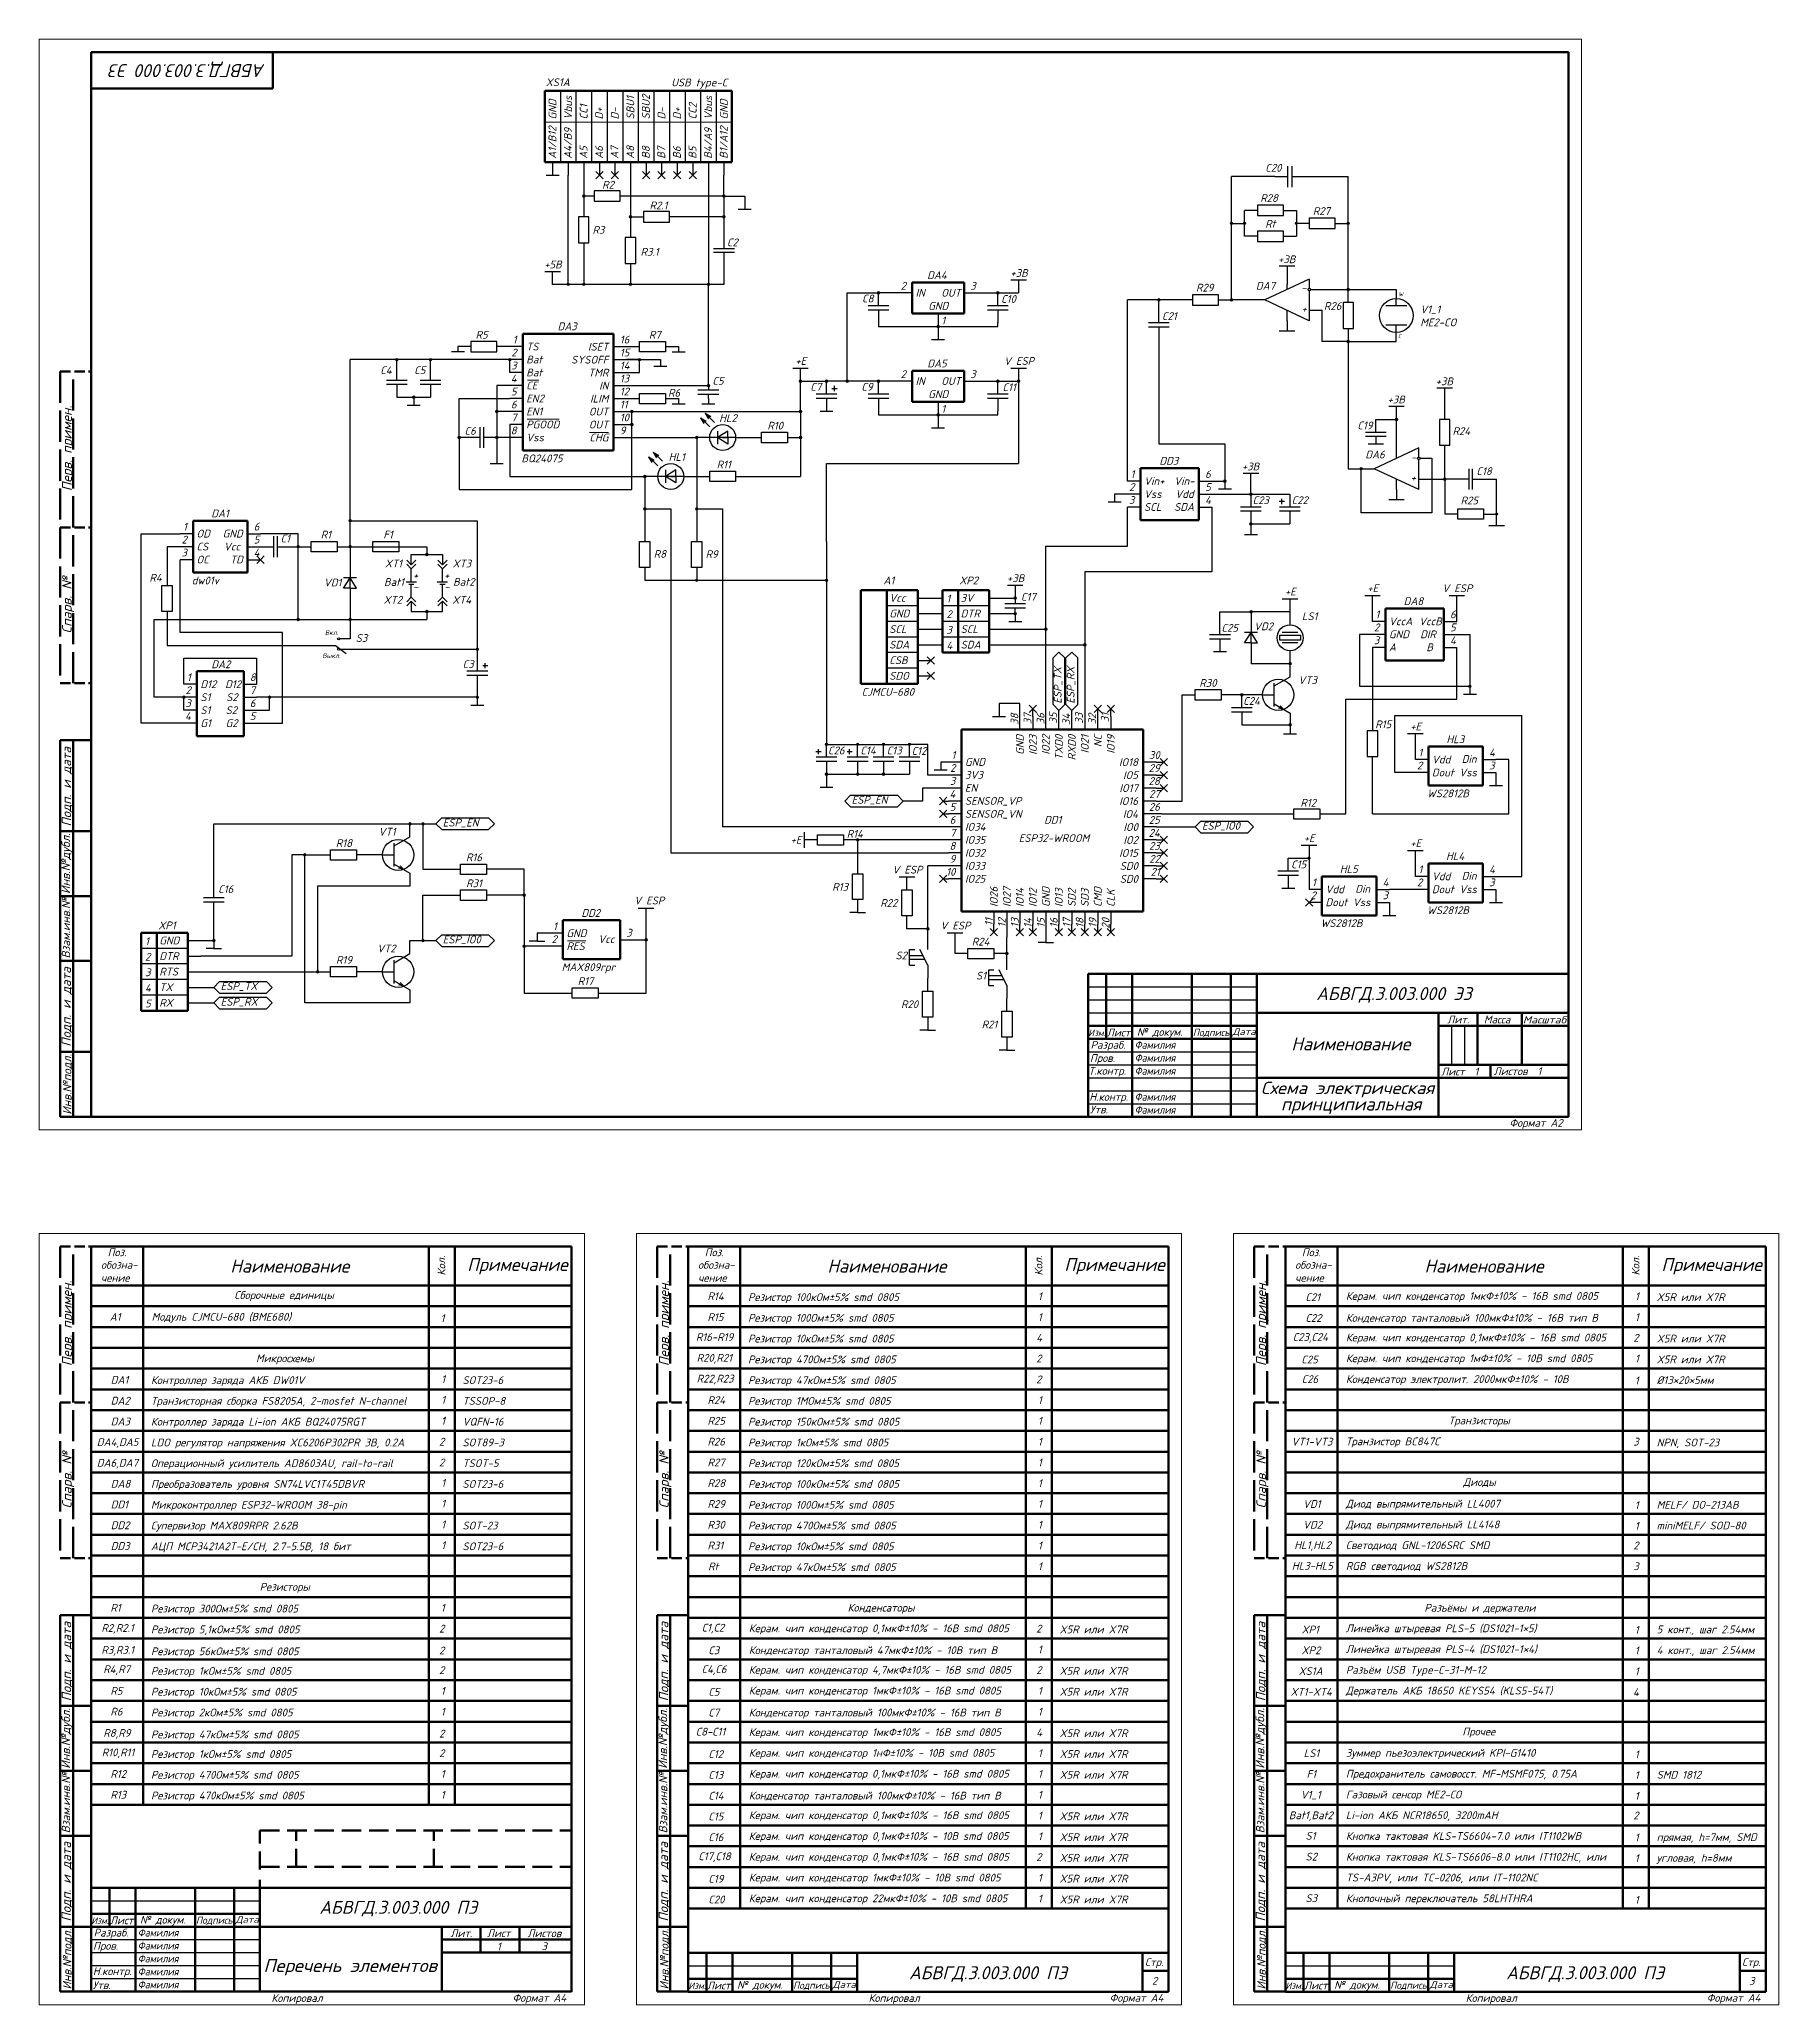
# Model space of a CAD drawing. Header units: millimetres. Extents: x -1 to 4028, y -898 to 1238.
# Drawn here: x 1680 to 2350, y 473 to 1230 of the extents above; entities that cross this region are included whole.
import ezdxf
from ezdxf.enums import TextEntityAlignment as Align

# ---------------------------------------------------------------- set-up
doc = ezdxf.new("R2010")
doc.units = ezdxf.units.MM
doc.linetypes.add('ACAD_ISO02W100', pattern=[15, 12, -3])
doc.linetypes.add('JIS_02_4.0', pattern=[5.5, 4, -1.5])
for name, color, linetype, lineweight in [('Основная (0.3)', 162, 'Continuous', 30), ('Основная (0.6)', 250, 'Continuous', 60), ('Текст', 240, 'Continuous', 30), ('Тонкая', 160, 'Continuous', 30), ('Тонкая (0.2)', 250, 'Continuous', 20)]:
    doc.layers.add(name, color=color, linetype=linetype, lineweight=lineweight)
doc.styles.add('3мм', font='isocpeui.ttf', dxfattribs={"height": 3})
doc.styles.add('5мм', font='isocpeui.ttf', dxfattribs={"height": 5})

msp = doc.modelspace()

# ---------------------------------------------------------------- texts
at = {"layer": 'Текст', "style": '3мм'}
for s, p in [('XS1A', (1874.667, 1212.172)), ('USB type-C', (1923.052, 1212.105)), ('IN', (2017.172, 1131.086)), ('GND', (2022.017, 1126.024)), ('OUT', (2027.037, 1131.086)), ('TS', (1867.172, 1110.374)), ('Bat', (1867.172, 1105.374)), ('Bat', (1867.172, 1100.374)), ('CE', (1867.172, 1095.374)), ('IN', (2017.172, 1097.086)), ('OUT', (2027.037, 1097.086)), ('EN2', (1867.172, 1090.374)), ('GND', (2022.017, 1092.024)), ('EN1', (1867.172, 1085.374)), ('PGOOD', (1867.172, 1080.374)), ('Vss', (1867.172, 1075.374)), ('BQ24075', (1865.329, 1067.324)), ('Vin+', (2105.148, 1058.581)), ('Vin-', (2116.732, 1058.581)), ('Vss', (2105.148, 1053.581)), ('Vdd', (2117.18, 1053.581)), ('SCL', (2105.148, 1048.581)), ('SDA', (2116.732, 1048.581)), ('OD', (1740.172, 1038.328)), ('GND', (1750.255, 1038.328)), ('CS', (1740.172, 1033.328)), ('OC', (1740.172, 1028.328)), ('Vcc', (1750.703, 1033.328)), ('TD', (1753.076, 1028.328)), ('dw01v', (1738.329, 1020.279)), ('Vcc', (2007.022, 1013.552)), ('1', (2029.037, 1013.294)), ('3V', (2034.522, 1013.552)), ('GND', (2007.022, 1007.552)), ('2', (2029.037, 1007.294)), ('DTR', (2034.522, 1007.552)), ('VccA', (2199.486, 1004.542)), ('VccB', (2211.069, 1004.542)), ('SCL', (2007.022, 1001.552)), ('3', (2029.037, 1001.294)), ('SCL', (2034.522, 1001.552)), ('GND', (2199.486, 999.542)), ('DIR', (2211.517, 999.542)), ('SDA', (2007.022, 995.552)), ('CSB', (2007.022, 989.552)), ('4', (2029.037, 995.294)), ('SDA', (2034.522, 995.552)), ('A', (2199.486, 994.542)), ('B', (2213.89, 994.542)), ('SDO', (2007.022, 983.552)), ('S1', (1741.672, 975.328)), ('D12', (1741.672, 980.328)), ('D12', (1751.201, 980.328)), ('S2', (1751.605, 975.328)), ('CJMCU-680', (1996.372, 977.349)), ('S1', (1741.672, 970.328)), ('S2', (1751.376, 970.328)), ('G1', (1741.672, 965.328)), ('G2', (1751.376, 965.328)), ('Vdd', (2216.031, 951.327)), ('Din', (2227.523, 951.515)), ('3V3', (2036.172, 945.374)), ('GND', (2036.172, 950.374)), ('Dout', (2216.031, 946.327)), ('Vss', (2226.563, 946.327)), ('ESP_EN', (1992.52, 935.784)), ('EN', (2036.172, 940.374)), ('WS2812B', (2214.189, 938.278)), ('SENSOR_VP', (2036.172, 935.374)), ('SENSOR_VN', (2036.172, 930.374)), ('ESP_EN', (1835.03, 927.009)), ('IO34', (2036.172, 925.374)), ('ESP32-WROOM', (2056.914, 921.055)), ('ESP_IO0', (2127.468, 925.784)), ('IO35', (2036.172, 920.374)), ('IO32', (2036.172, 915.374)), ('IO33', (2036.172, 910.374)), ('Vdd', (2216.031, 906.327)), ('Din', (2227.523, 906.515)), ('IO25', (2036.172, 905.374)), ('Vdd', (2175.031, 901.327)), ('Din', (2186.523, 901.515)), ('Dout', (2216.031, 901.327)), ('Vss', (2226.563, 901.327)), ('Dout', (2175.031, 896.327)), ('Vss', (2185.563, 896.327)), ('WS2812B', (2214.189, 893.278)), ('GND', (1882.672, 884.418)), ('WS2812B', (2173.189, 888.278)), ('2', (1720.352, 875.352)), ('1', (1720.352, 881.352)), ('DTR', (1725.837, 875.609)), ('GND', (1725.837, 881.609)), ('ESP_IO0', (1835.03, 882.009)), ('RES', (1882.672, 879.418)), ('Vcc', (1894.902, 882.13)), ('3', (1720.352, 869.352)), ('RTS', (1725.837, 869.609)), ('MAX809rpr', (1880.829, 871.369)), ('4', (1720.352, 863.352)), ('TX', (1725.837, 863.609)), ('ESP_TX', (1749.468, 864.009)), ('5', (1720.352, 857.352)), ('RX', (1725.837, 857.609)), ('ESP_RX', (1749.468, 858.009)), ('Лист', (2090.811, 846.155)), ('№ докум.', (2102.402, 846.394)), ('Лит.', (2221.95, 851.182)), ('Масса', (2236.054, 851.195)), ('Разраб.', (2084.567, 841.423)), ('Т.контр.', (2083.804, 831.426)), ('Пров.', (2084.312, 836.336)), ('Лист  1', (2219.587, 831.118)), ('Листов  1', (2239.834, 831.247)), ('Н.контр.', (2084.074, 821.373)), ('Утв.', (2084.34, 816.549)), ('Формат А2', (2245.903, 811.356)), ('Лист', (1706.811, 504.207)), ('№ докум.', (1718.402, 504.446)), ('Разраб.', (1700.567, 499.475)), ('Лит.', (1837.95, 499.234)), ('Лист', (1852.054, 499.247)), ('Листов', (1867.642, 499.224)), ('Пров.', (1700.312, 494.388)), ('1', (1855.886, 494.179)), ('3', (1873.057, 494.227)), ('Н.контр.', (1700.246, 484.598)), ('Стр.', (2105.524, 488.126)), ('Стр.', (2335.524, 488.126)), ('Утв.', (1700.168, 479.256)), ('Копировал', (1769.038, 474.291)), ('Формат А4', (1861.903, 474.356)), ('Лист', (1936.811, 479.155)), ('№ докум.', (1948.402, 479.394)), ('Копировал', (1999.038, 474.291)), ('Формат А4', (2091.903, 474.356)), ('2', (2108.222, 480.881)), ('Лист', (2166.811, 479.155)), ('№ докум.', (2178.402, 479.394)), ('Копировал', (2229.038, 474.291)), ('Формат А4', (2321.903, 474.356)), ('3', (2338.222, 480.881))]:
    msp.add_text(s, height=3, dxfattribs=at).set_placement(p)
for s, p in [('GND', (1878.799, 1199.337)), ('Vbus', (1884.799, 1199.337)), ('CC1', (1890.799, 1199.337)), ('D+', (1896.799, 1199.337)), ('D-', (1902.799, 1199.337)), ('SBU1', (1908.799, 1199.337)), ('SBU2', (1914.799, 1199.337)), ('D-', (1920.799, 1199.337)), ('D+', (1926.799, 1199.337)), ('CC2', (1932.799, 1199.337)), ('Vbus', (1938.799, 1199.337)), ('GND', (1944.799, 1199.337)), ('A1/B12', (1878.745, 1184.194)), ('A4/B9', (1884.745, 1184.194)), ('B4/A9', (1938.745, 1184.194)), ('B1/A12', (1944.745, 1184.194)), ('A5', (1890.745, 1184.194)), ('A6', (1896.745, 1184.194)), ('A7', (1902.706, 1184.194)), ('A8', (1908.745, 1184.194)), ('B8', (1914.745, 1184.194)), ('B7', (1920.706, 1184.194)), ('B6', (1926.745, 1184.194)), ('B5', (1932.745, 1184.194)), ('ESP_TX', (2073.399, 974.328)), ('ESP_RX', (2078.399, 974.328)), ('IO26', (2048.822, 896.01)), ('IO27', (2053.822, 896.01)), ('IO14', (2058.822, 896.01)), ('IO12', (2063.822, 896.01)), ('GND', (2068.822, 896.01)), ('IO13', (2073.822, 896.01)), ('SD2', (2078.822, 896.01)), ('SD3', (2083.822, 896.01)), ('CMD', (2088.822, 896.01)), ('CLK', (2093.822, 896.01))]:
    msp.add_text(s, height=3, rotation=90, dxfattribs=at).set_placement(p)
for s, height, rotation, p, p2 in [('Перв. примен.', 3.78442, 90, (1692.154, 1056.174), (1692.154, 1089.09)), ('Спарв. №', 3.6444, 90, (1692.075, 1001.398), (1692.075, 1023.298)), ('Подп. и дата ', 3.57193, 90, (1691.887, 927.022), (1691.887, 959.938)), ('Инв.№дубл.', 3.3201, 90, (1691.463, 901.031), (1691.463, 924.408)), ('Взам.инв.№', 3.2013, 90, (1691.503, 876.188), (1691.503, 899.565)), ('Подп. и дата ', 3.57193, 90, (1691.792, 842.21), (1691.792, 875.126)), ('Инв.№подл.', 3.3201, 90, (1692.033, 816.032), (1692.033, 839.408)), ('Кол.', 2.9742, 91.429281, (1836.082, 754.05), (1835.89, 761.747)), ('Кол.', 2.9742, 91.429281, (2066.082, 754.05), (2065.89, 761.747)), ('Кол.', 2.9742, 91.429281, (2296.082, 754.05), (2295.89, 761.747)), ('Перв. примен.', 3.78442, 90, (1692.154, 719.174), (1692.154, 752.09)), ('Перв. примен.', 3.78442, 90, (1922.154, 719.174), (1922.154, 752.09)), ('Перв. примен.', 3.78442, 90, (2152.154, 719.174), (2152.154, 752.09)), ('Спарв. №', 3.6444, 90, (1692.075, 664.398), (1692.075, 686.298)), ('Спарв. №', 3.6444, 90, (1922.075, 664.398), (1922.075, 686.298)), ('Спарв. №', 3.6444, 90, (2152.075, 664.398), (2152.075, 686.298)), ('Подп. и дата ', 3.57193, 90, (1691.887, 590.074), (1691.887, 622.99)), ('Подп. и дата ', 3.57193, 90, (1921.887, 590.074), (1921.887, 622.99)), ('Подп. и дата ', 3.57193, 90, (2151.887, 590.074), (2151.887, 622.99)), ('Инв.№дубл.', 3.3201, 90, (1691.463, 564.084), (1691.463, 587.46)), ('Инв.№дубл.', 3.3201, 90, (1921.463, 564.084), (1921.463, 587.46)), ('Инв.№дубл.', 3.3201, 90, (2151.463, 564.084), (2151.463, 587.46)), ('Взам.инв.№', 3.2013, 90, (1691.503, 539.24), (1691.503, 562.617)), ('Взам.инв.№', 3.2013, 90, (1921.503, 539.24), (1921.503, 562.617)), ('Взам.инв.№', 3.2013, 90, (2151.503, 539.24), (2151.503, 562.617)), ('Подп. и дата ', 3.57193, 90, (1691.792, 505.262), (1691.792, 538.178)), ('Подп. и дата ', 3.57193, 90, (1921.792, 505.262), (1921.792, 538.178)), ('Подп. и дата ', 3.57193, 90, (2151.792, 505.262), (2151.792, 538.178)), ('Инв.№подл.', 3.3201, 90, (1692.033, 479.084), (1692.033, 502.46)), ('Инв.№подл.', 3.3201, 90, (1922.033, 479.084), (1922.033, 502.46)), ('Инв.№подл.', 3.3201, 90, (2152.033, 479.084), (2152.033, 502.46))]:
    msp.add_text(s, height=height, rotation=rotation, dxfattribs=at).set_placement(p, p2, align=Align.ALIGNED)
for s, height, p, p2 in [('Изм.', 2.5198, (2083.687, 846.267), (2090.338, 846.267)), ('Подпись', 2.7694, (2123.967, 846.327), (2138.019, 846.327)), ('Дата', 2.5399, (2139.2, 846.698), (2148.139, 846.698)), ('Масштаб', 2.803, (2251.052, 851.153), (2267.722, 851.153)), ('Схема электрическая', 4.72055, (2150.13, 823.982), (2216.936, 823.982)), ('Дата', 2.5399, (1755.2, 504.75), (1764.139, 504.75)), ('Изм.', 2.5198, (1699.687, 504.319), (1706.338, 504.319)), ('Подпись', 2.7694, (1739.967, 504.379), (1754.019, 504.379)), ('Перечень элементов', 4.99205, (1765.958, 485.815), (1832.765, 485.815)), ('Изм.', 2.5198, (1929.687, 479.267), (1936.338, 479.267)), ('Подпись', 2.7694, (1969.967, 479.327), (1984.019, 479.327)), ('Дата', 2.5399, (1985.2, 479.698), (1994.139, 479.698)), ('Изм.', 2.5198, (2159.687, 479.267), (2166.338, 479.267)), ('Подпись', 2.7694, (2199.967, 479.327), (2214.019, 479.327)), ('Дата', 2.5399, (2215.2, 479.698), (2224.139, 479.698))]:
    msp.add_text(s, height=height, dxfattribs=at).set_placement(p, p2, align=Align.ALIGNED)
at = {"layer": 'Текст', "style": '3мм', "width": 0.9}
for p in [(2101.567, 841.423), (2101.567, 836.423), (2101.567, 831.423), (2101.567, 821.423), (2101.567, 816.423), (1717.567, 499.475), (1717.567, 494.475), (1717.567, 489.475), (1717.567, 484.475), (1717.567, 479.475)]:
    msp.add_text('Фамилия', height=3, dxfattribs=at).set_placement(p)
at = {"layer": 'Текст', "linetype": 'Continuous', "insert": (1766.66, 1215.656), "char_height": 5, "width": 66.94288, "attachment_point": 1, "rotation": 180, "style": '5мм'}
msp.add_mtext('АБВГД.3.003.000 Э3', dxfattribs=at)
at = {"layer": 'Текст', "style": '3мм'}
for s, insert, char_height, width, attachment_point in [('C20', (2158.094, 1182.226), 3, 8.0303, 3), ('R2', (1900.947, 1172.718), 3, 8.0303, 9), ('R2.1', (1921.594, 1164.741), 3, 8.0303, 9), ('R28', (2149.924, 1170.574), 3, 8.0303, 1), ('R3', (1897.287, 1155.288), 3, 8.0303, 9), ('Rt', (2151.825, 1160.643), 3, 8.0303, 1), ('R27', (2170.162, 1165.574), 3, 8.0303, 1), ('C2', (1944.474, 1150.512), 3, 8.0303, 7), ('+5В', (1880.822, 1144.997), 3, 8.0303, 3), ('R3.1', (1918.201, 1146.869), 3, 8.0303, 9), ('+3В', (2156.763, 1146.987), 3, 8.0303, 1), ('2', (2013.481, 1136.77), 3, 8.0303, 3), ('DA4', (2029.14, 1140.874), 3, 8.0303, 3), ('3', (2038.205, 1136.77), 3, 8.0303, 1), ('+3В', (2060.322, 1141.707), 3, 8.0303, 3), ('R29', (2125.162, 1136.074), 3, 8.0303, 1), ('DA7', (2148.236, 1136.788), 3, 8.0303, 1), ('C8', (2000.947, 1131.873), 3, 8.0303, 3), ('C10', (2055.782, 1131.695), 3, 8.0303, 3), ('-', (2165.686, 1136), 3, 8.0303, 1), ('R26', (2174.456, 1129.001), 3, 8.0303, 1), ('W', (2203.161, 1132.751), 1.5, 8.0303, 1), ('DA3', (1886.64, 1121.161), 3, 8.0303, 3), ('1', (2027.08, 1123.406), 3, 8.0303, 1), ('C21', (2117.758, 1125.113), 3, 8.0303, 3), ('+', (2165.78, 1127.923), 3, 8.0303, 1), ('V1_1\\PME2-CO', (2211.541, 1127.688), 3, 20.38541, 1), ('R5', (1847.672, 1117.916), 3, 8.0303, 1), ('1', (1863.481, 1116.058), 3, 8.0303, 3), ('ISET', (1898.814, 1113.319), 3, 8.0303, 3), ('16', (1903.205, 1116.058), 3, 8.0303, 1), ('R7', (1919.015, 1117.916), 3, 8.0303, 3), ('С', (2203.029, 1116.65), 1.5, 8.0303, 1), ('3', (1863.481, 1106.058), 3, 8.0303, 3), ('2', (1863.481, 1111.058), 3, 8.0303, 3), ('SYSOFF', (1898.814, 1108.319), 3, 8.0303, 3), ('15', (1903.205, 1111.058), 3, 8.0303, 1), ('14', (1903.205, 1106.058), 3, 8.0303, 1), ('+E', (1975.025, 1107.815), 3, 8.0303, 3), ('DA5', (2029.14, 1106.874), 3, 8.0303, 3), ('V ESP', (2062.808, 1107.815), 3, 14.92246, 3), ('C4', (1815.347, 1104.258), 3, 8.0303, 3), ('C5', (1828.347, 1104.258), 3, 8.0303, 3), ('4', (1863.481, 1101.058), 3, 8.0303, 3), ('TMR', (1898.814, 1103.319), 3, 8.0303, 3), ('IN', (1898.814, 1098.319), 3, 8.0303, 3), ('13', (1903.205, 1101.058), 3, 8.0303, 1), ('C5', (1943.221, 1100.16), 3, 8.0303, 3), ('C7', (1980.847, 1097.838), 3, 8.0303, 3), ('C9', (2000.647, 1097.873), 3, 8.0303, 3), ('2', (2013.481, 1102.77), 3, 8.0303, 3), ('3', (2038.205, 1102.77), 3, 8.0303, 1), ('C11', (2055.782, 1097.695), 3, 8.0303, 3), ('+3В', (2217.497, 1099.987), 3, 8.0303, 1), ('5', (1863.481, 1096.058), 3, 8.0303, 3), ('6', (1863.481, 1091.058), 3, 8.0303, 3), ('ILIM', (1898.814, 1093.319), 3, 8.0303, 3), ('12', (1903.205, 1096.058), 3, 8.0303, 1), ('11', (1903.205, 1091.058), 3, 8.0303, 1), ('R6', (1926.449, 1095.552), 3, 8.0303, 3), ('+3В', (2198.919, 1092.987), 3, 8.0303, 1), ('7', (1863.481, 1086.058), 3, 8.0303, 3), ('OUT', (1898.814, 1088.319), 3, 8.0303, 3), ('OUT', (1898.814, 1083.319), 3, 8.0303, 3), ('10', (1903.205, 1086.058), 3, 8.0303, 1), ('HL2', (1948.308, 1085.842), 3, 8.0303, 3), ('R10', (1966.089, 1082.916), 3, 8.0303, 3), ('1', (2027.08, 1089.406), 3, 8.0303, 1), ('C19', (2193.18, 1080.004), 3, 8.0303, 9), ('C6', (1847.736, 1080.887), 3, 8.0303, 3), ('8', (1863.481, 1081.058), 3, 8.0303, 3), ('CHG', (1898.814, 1078.319), 3, 8.0303, 3), ('9', (1903.205, 1081.058), 3, 8.0303, 1), ('R24', (2223.984, 1080.796), 3, 8.0303, 1), ('HL1', (1928.308, 1070.842), 3, 8.0303, 3), ('R11', (1946.015, 1067.916), 3, 8.0303, 3), ('DD3', (2118.366, 1069.368), 3, 8.0303, 3), ('DA6', (2190.392, 1071.788), 3, 8.0303, 1), ('-', (2207.936, 1067.752), 3, 8.0303, 7), ('1', (2101.458, 1064.265), 3, 8.0303, 3), ('6', (2128.682, 1064.265), 3, 8.0303, 1), ('+3В', (2142.841, 1067.201), 3, 8.0303, 1), ('+', (2207.842, 1059.869), 3, 8.0303, 7), ('C18', (2239.1, 1062.37), 3, 8.0303, 9), ('3', (2101.458, 1054.265), 3, 8.0303, 3), ('2', (2101.458, 1059.265), 3, 8.0303, 3), ('5', (2128.682, 1059.265), 3, 8.0303, 1), ('4', (2128.682, 1054.265), 3, 8.0303, 1), ('C23', (2153.258, 1054.189), 3, 8.0303, 3), ('C22', (2168.258, 1054.189), 3, 8.0303, 3), ('R25', (2227.091, 1051.079), 3, 8.0303, 7), ('DA1', (1752.64, 1049.116), 3, 8.0303, 3), ('2', (1736.481, 1039.012), 3, 8.0303, 3), ('1', (1736.481, 1044.012), 3, 8.0303, 3), ('5', (1762.205, 1039.012), 3, 8.0303, 1), ('6', (1762.205, 1044.012), 3, 8.0303, 1), ('C1', (1772.542, 1039.472), 3, 8.0303, 1), ('R1', (1791.997, 1040.938), 3, 8.0303, 3), ('F1', (1815.789, 1040.972), 3, 8.0303, 3), ('3', (1736.481, 1034.012), 3, 8.0303, 3), ('4', (1762.205, 1034.012), 3, 8.0303, 1), ('XT1', (1819.334, 1029.799), 3, 8.0303, 3), ('XT3', (1845.97, 1029.799), 3, 8.0303, 3), ('R8', (1921.027, 1033.488), 3, 8.0303, 3), ('R9', (1940.957, 1033.418), 3, 8.0303, 3), ('R4', (1726.775, 1024.329), 3, 8.0303, 3), ('VD1', (1789.2, 1022.465), 3, 12.82123, 1), ('Bat1', (1820.101, 1022.684), 3, 8.0303, 3), ('+', (1825.556, 1025.265), 3, 8.0303, 3), ('+', (1837.556, 1025.265), 3, 8.0303, 3), ('Bat2', (1847.248, 1022.737), 3, 8.0303, 3), ('A1', (2008.977, 1023.304), 3, 8.0303, 3), ('XP2', (2041.236, 1023.304), 3, 8.0303, 3), ('+3В', (2059.007, 1024.161), 3, 8.0303, 3), ('XT2', (1819.334, 1015.799), 3, 8.0303, 3), ('-', (1825.617, 1020.847), 3, 8.0303, 3), ('-', (1837.617, 1020.847), 3, 8.0303, 3), ('XT4', (1845.97, 1015.799), 3, 8.0303, 3), ('C17', (2063.487, 1016.967), 3, 8.0303, 3), ('+E', (2163.587, 1018.987), 3, 8.0303, 3), ('+E', (2195.339, 1020.27), 3, 8.0303, 3), ('DA8', (2212.704, 1015.329), 3, 8.0303, 3), ('V ESP', (2231.622, 1020.27), 3, 14.92246, 3), ('LS1', (2171.97, 1009.498), 3, 8.0303, 3), ('1', (2195.795, 1010.226), 3, 8.0303, 3), ('6', (2223.019, 1010.226), 3, 8.0303, 1), ('Вкл.', (1789.613, 1002.638), 1.8, 7.69274, 1), ('S3', (1805.981, 1001.116), 3, 8.0303, 3), ('C25', (2141.344, 1005.005), 3, 8.0303, 3), ('VD2', (2147.515, 1005.616), 3, 12.82123, 1), ('3', (2195.795, 1000.226), 3, 8.0303, 3), ('2', (2195.795, 1005.226), 3, 8.0303, 3), ('5', (2223.019, 1005.226), 3, 8.0303, 1), ('4', (2223.019, 1000.226), 3, 8.0303, 1), ('Выкл.', (1788.592, 993.722), 1.8, 7.69274, 1), ('1', (1737.981, 986.012), 3, 8.0303, 3), ('DA2', (1753.219, 990.992), 3, 8.0303, 3), ('8', (1760.705, 986.012), 3, 8.0303, 1), ('C3', (1846.926, 991.045), 3, 8.0303, 3), ('VT3', (2171.748, 984.903), 3, 8.0303, 3), ('2', (1737.981, 981.012), 3, 8.0303, 3), ('7', (1760.705, 981.012), 3, 8.0303, 1), ('R30', (2133.089, 983.801), 3, 8.0303, 3), ('C24', (2149.782, 976.867), 3, 8.0303, 3), ('3', (1737.981, 976.012), 3, 8.0303, 3), ('4', (1737.981, 971.012), 3, 8.0303, 3), ('5', (1760.705, 971.012), 3, 8.0303, 1), ('6', (1760.705, 976.012), 3, 8.0303, 1), ('R15', (2194.198, 967.88), 3, 8.0303, 1), ('+E', (2211.884, 967.055), 3, 8.0303, 3), ('HL3', (2228.499, 962.114), 3, 8.0303, 3), ('C26', (1989.782, 957.803), 3, 8.0303, 3), ('C14', (2001.782, 957.803), 3, 8.0303, 3), ('C13', (2011.782, 957.803), 3, 8.0303, 3), ('C12', (2021.314, 957.616), 3, 8.0303, 3), ('1', (2032.481, 956.058), 3, 8.0303, 3), ('30', (2111.227, 956.039), 3, 8.0303, 3), ('1', (2212.34, 957.011), 3, 8.0303, 3), ('4', (2238.065, 957.011), 3, 8.0303, 1), ('2', (2032.481, 951.058), 3, 8.0303, 3), ('IO18', (2102.814, 953.319), 3, 8.0303, 3), ('IO5', (2102.814, 948.319), 3, 8.0303, 3), ('29', (2111.227, 951.039), 3, 8.0303, 3), ('2', (2212.34, 952.011), 3, 8.0303, 3), ('3', (2238.065, 952.011), 3, 8.0303, 1), ('3', (2032.481, 946.058), 3, 8.0303, 3), ('4', (2032.481, 941.058), 3, 8.0303, 3), ('IO17', (2102.814, 943.319), 3, 8.0303, 3), ('28', (2111.227, 946.039), 3, 8.0303, 3), ('27', (2111.227, 941.039), 3, 8.0303, 3), ('5', (2032.481, 936.058), 3, 8.0303, 3), ('IO16', (2102.814, 938.319), 3, 8.0303, 3), ('IO4', (2102.814, 933.319), 3, 8.0303, 3), ('26', (2111.227, 936.039), 3, 8.0303, 3), ('R12', (2171.406, 937.652), 3, 8.0303, 3), ('VT1', (1816.85, 926.513), 3, 8.0303, 3), ('R14', (1996.865, 925.682), 3, 8.0303, 3), ('6', (2032.481, 931.058), 3, 8.0303, 3), ('7', (2032.481, 926.058), 3, 8.0303, 3), ('DD1', (2073.335, 931.1), 3, 8.0303, 3), ('IO0', (2102.814, 928.319), 3, 8.0303, 3), ('24', (2111.227, 926.039), 3, 8.0303, 3), ('25', (2111.227, 931.039), 3, 8.0303, 3), ('+E', (2170.884, 924.055), 3, 8.0303, 3), ('R18', (1800.089, 922.141), 3, 8.0303, 3), ('R16', (1850.12, 916.641), 3, 8.0303, 3), ('+E', (1973.178, 923.342), 3, 8.0303, 3), ('8', (2032.481, 921.058), 3, 8.0303, 3), ('9', (2032.481, 916.058), 3, 8.0303, 3), ('IO15', (2102.814, 918.319), 3, 8.0303, 3), ('IO2', (2102.814, 923.319), 3, 8.0303, 3), ('23', (2111.227, 921.039), 3, 8.0303, 3), ('22', (2111.227, 916.039), 3, 8.0303, 3), ('+E', (2211.884, 922.055), 3, 8.0303, 3), ('HL4', (2228.499, 917.114), 3, 8.0303, 3), ('V ESP', (2019.808, 911.885), 3, 14.92246, 3), ('10', (2032.481, 911.058), 3, 8.0303, 3), ('SD0', (2102.814, 913.319), 3, 8.0303, 3), ('21', (2111.227, 911.039), 3, 8.0303, 3), ('C15', (2167.641, 913.936), 3, 8.0303, 3), ('HL5', (2187.499, 912.114), 3, 8.0303, 3), ('1', (2212.34, 912.011), 3, 8.0303, 3), ('4', (2238.065, 912.011), 3, 8.0303, 1), ('C16', (1754.338, 904.388), 3, 8.0303, 3), ('R31', (1850.12, 906.641), 3, 8.0303, 3), ('R13', (1991.131, 905.266), 3, 8.0303, 3), ('SD0', (2102.814, 908.319), 3, 8.0303, 3), ('2', (2171.34, 902.011), 3, 8.0303, 3), ('1', (2171.34, 907.011), 3, 8.0303, 3), ('3', (2197.065, 902.011), 3, 8.0303, 1), ('4', (2197.065, 907.011), 3, 8.0303, 1), ('2', (2212.34, 907.011), 3, 8.0303, 3), ('3', (2238.065, 907.011), 3, 8.0303, 1), ('DD2', (1895.64, 895.206), 3, 8.0303, 3), ('V ESP', (1920.357, 900.007), 3, 14.92246, 3), ('R22', (2010.131, 899.049), 3, 8.0303, 3), ('XP1', (1732.141, 890.44), 3, 8.0303, 3), ('1', (1878.981, 890.102), 3, 8.0303, 3), ('3', (1905.705, 887.602), 3, 8.0303, 1), ('V ESP', (2038.308, 890.352), 3, 14.92246, 3), ('VT2', (1816.85, 881.513), 3, 8.0303, 3), ('2', (1878.981, 885.102), 3, 8.0303, 3), ('S2', (2013.819, 878.857), 3, 8.0303, 3), ('R24', (2045.589, 884.166), 3, 8.0303, 3), ('R19', (1800.089, 877.141), 3, 8.0303, 3), ('S1', (2044.319, 871.074), 3, 8.0303, 3), ('R17', (1893.089, 868.96), 3, 8.0303, 3), ('R20', (2018.131, 860.049), 3, 8.0303, 3), ('R21', (2048.631, 852.266), 3, 8.0303, 3), ('обозна-\\Pчение', (1703.376, 759.658), 3, 10.84765, 1), ('Поз.', (1705.937, 764.501), 3, 10.84765, 1), ('обозна-\\Pчение', (1933.376, 759.658), 3, 10.84765, 1), ('Поз.', (1935.937, 764.501), 3, 10.84765, 1), ('обозна-\\Pчение', (2163.376, 759.658), 3, 10.84765, 1), ('Поз.', (2165.937, 764.501), 3, 10.84765, 1)]:
    msp.add_mtext(s, dxfattribs=dict(at, insert=insert, char_height=char_height, width=width, attachment_point=attachment_point))
at = {"layer": 'Текст', "char_height": 3, "attachment_point": 3, "rotation": 90, "style": '3мм'}
for s, insert, width in [('38', (2053.734, 970.526), 8.0303), ('37', (2058.778, 970.614), 8.0303), ('36', (2063.822, 970.658), 8.0303), ('35', (2068.645, 970.922), 8.0303), ('34', (2073.689, 970.465), 8.0303), ('33', (2078.601, 970.79), 8.0303), ('32', (2083.689, 970.465), 8.0303), ('31', (2088.601, 970.79), 8.0303), ('GND', (2055.846, 962.327), 8.0303), ('IO23', (2060.846, 962.327), 8.0303), ('IO22', (2065.846, 962.327), 8.0303), ('TXD0', (2070.846, 962.327), 8.0303), ('RXD0', (2075.846, 962.327), 8.0303), ('IO21', (2080.846, 962.327), 7.91643), ('NC', (2085.846, 962.327), 8.0303), ('IO19', (2090.846, 962.327), 8.0303), ('11', (2043.866, 891.754), 8.0303), ('12', (2048.866, 891.754), 8.0303), ('13', (2053.866, 891.754), 8.0303), ('14', (2058.866, 891.754), 8.0303), ('15', (2063.866, 891.754), 8.0303), ('16', (2068.866, 891.754), 8.0303), ('17', (2073.866, 891.754), 8.0303), ('18', (2078.866, 891.754), 8.0303), ('19', (2083.866, 891.754), 8.0303), ('20', (2088.866, 891.754), 8.0303)]:
    msp.add_mtext(s, dxfattribs=dict(at, insert=insert, width=width))
at = {"layer": 'Текст', "linetype": 'Continuous', "attachment_point": 1}
for s, insert, char_height, width, style in [('АБВГД.3.003.000 Э3', (2171.486, 865.165), 5, 77.1158, '5мм'), ('Наименование', (2161.889, 845.794), 5, 56.4652, '5мм'), ('принципиальная', (2157.894, 822.632), 5, 56.4652, '5мм'), ('Наименование', (1753.19, 760.208), 5, 56.4652, '5мм'), ('Примечание', (1844.444, 760.828), 5, 56.4652, '5мм'), ('Наименование', (1983.19, 760.208), 5, 56.4652, '5мм'), ('Примечание', (2074.444, 760.828), 5, 56.4652, '5мм'), ('Наименование', (2213.19, 760.208), 5, 56.4652, '5мм'), ('Примечание', (2304.444, 760.828), 5, 56.4652, '5мм'), ('Сборочные единицы', (1754.766, 748.041), 3, 104.71349, '3мм'), ('R14', (1936.995, 747.582), 3, 13.43202, '3мм'), ('Резистор 100кОм±5% smd 0805', (1952.622, 747.273), 3, 104.71349, '3мм'), ('1', (2064.262, 747.575), 3, 13.43202, '3мм'), ('С21', (2167.415, 747.213), 3, 13.43202, '3мм'), ('Керам. чип конденсатор 1мкФ±10% - 16В smd 0805', (2182.895, 747.688), 3, 104.71349, '3мм'), ('1', (2294.262, 747.575), 3, 13.43202, '3мм'), ('X5R или X7R', (2302.622, 747.273), 3, 39.52201, '3мм'), ('A1', (1706.746, 739.64), 3, 14.61536, '3мм'), ('Модуль CJMCU-680 (BME680)', (1722.895, 739.688), 3, 104.71349, '3мм'), ('1', (1834.18, 739.126), 3, 13.43202, '3мм'), ('R15', (1936.995, 739.582), 3, 13.43202, '3мм'), ('Резистор 100Ом±5% smd 0805', (1952.622, 739.273), 3, 104.71349, '3мм'), ('1', (2064.262, 739.575), 3, 13.43202, '3мм'), ('С22', (2167.415, 739.213), 3, 13.43202, '3мм'), ('Конденсатор танталовый 100мкФ±10% - 16В тип B', (2182.895, 739.241), 3, 104.71349, '3мм'), ('1', (2294.262, 739.575), 3, 13.43202, '3мм'), ('R16-R19', (1932.534, 731.871), 3, 13.43202, '3мм'), ('Резистор 10кОм±5% smd 0805', (1952.622, 731.273), 3, 104.71349, '3мм'), ('4', (2063.597, 731.575), 3, 13.43202, '3мм'), ('С23,С24', (2162.505, 731.876), 3, 13.43202, '3мм'), ('Керам. чип конденсатор 0,1мкФ±10% - 16В smd 0805', (2182.895, 731.688), 3, 104.71349, '3мм'), ('2', (2293.597, 731.575), 3, 13.43202, '3мм'), ('X5R или X7R', (2302.622, 731.273), 3, 39.52201, '3мм'), ('Микросхемы', (1763.07, 723.684), 3, 104.71349, '3мм'), ('R20,R21', (1932.82, 723.855), 3, 13.43202, '3мм'), ('Резистор 470Ом±5% smd 0805', (1952.622, 723.273), 3, 104.71349, '3мм'), ('2', (2063.597, 723.575), 3, 13.43202, '3мм'), ('С25', (2165.843, 723.213), 3, 13.43202, '3мм'), ('Керам. чип конденсатор 1мФ±10% - 10В smd 0805', (2182.895, 723.688), 3, 104.71349, '3мм'), ('1', (2294.262, 723.575), 3, 13.43202, '3мм'), ('X5R или X7R', (2302.622, 723.273), 3, 39.52201, '3мм'), ('DA1', (1707.136, 715.37), 3, 13.43202, '3мм'), ('Контроллер заряда АКБ DW01V', (1722.622, 715.273), 3, 104.71349, '3мм'), ('1', (1834.446, 715.691), 3, 13.43202, '3мм'), ('SOT23-6', (1842.622, 715.273), 3, 39.52201, '3мм'), ('R22,R23', (1932.82, 715.855), 3, 13.43202, '3мм'), ('Резистор 47кОм±5% smd 0805', (1952.622, 715.273), 3, 104.71349, '3мм'), ('2', (2063.597, 715.575), 3, 13.43202, '3мм'), ('С26', (2165.976, 715.661), 3, 13.43202, '3мм'), ('Конденсатор электролит. 2000мкФ±10% - 10В', (2182.895, 715.688), 3, 104.71349, '3мм'), ('1', (2294.18, 715.126), 3, 13.43202, '3мм'), ('%%C13×20×5мм', (2302.622, 715.273), 3, 39.52201, '3мм'), ('DA2', (1707.136, 707.37), 3, 13.43202, '3мм'), ('Транзисторная сборка FS8205A, 2-mosfet N-channel', (1722.622, 707.273), 3, 104.71349, '3мм'), ('1', (1834.446, 707.691), 3, 13.43202, '3мм'), ('TSSOP-8', (1842.622, 707.273), 3, 39.52201, '3мм'), ('R24', (1936.995, 707.582), 3, 13.43202, '3мм'), ('Резистор 1МОм±5% smd 0805', (1952.622, 707.273), 3, 104.71349, '3мм'), ('1', (2064.262, 707.575), 3, 13.43202, '3мм'), ('DA3', (1707.136, 699.37), 3, 13.43202, '3мм'), ('Контроллер заряда Li-ion АКБ BQ24075RGT', (1722.622, 699.273), 3, 104.71349, '3мм'), ('1', (1834.381, 699.501), 3, 13.43202, '3мм'), ('1', (1834.446, 699.691), 3, 13.43202, '3мм'), ('VQFN-16', (1842.622, 699.273), 3, 39.52201, '3мм'), ('R25', (1936.995, 699.582), 3, 13.43202, '3мм'), ('Резистор 150кОм±5% smd 0805', (1952.622, 699.273), 3, 104.71349, '3мм'), ('1', (2064.262, 699.575), 3, 13.43202, '3мм'), ('Транзисторы', (2222.479, 699.705), 3, 104.71349, '3мм'), ('DA4,DA5', (1701.766, 691.417), 3, 18.41919, '3мм'), ('LDO регулятор напряжения XC6206P302PR 3В, 0.2А', (1722.622, 691.273), 3, 104.71349, '3мм'), ('2', (1833.597, 691.575), 3, 13.43202, '3мм'), ('SOT89-3', (1842.622, 691.273), 3, 39.52201, '3мм'), ('R26', (1936.995, 691.582), 3, 13.43202, '3мм'), ('Резистор 1кОм±5% smd 0805', (1952.622, 691.273), 3, 104.71349, '3мм'), ('1', (2064.262, 691.575), 3, 13.43202, '3мм'), ('VT1-VT3', (2161.934, 691.57), 3, 13.43202, '3мм'), ('Транзистор BC847C', (2182.895, 691.688), 3, 104.71349, '3мм'), ('3', (2293.597, 691.575), 3, 13.43202, '3мм'), ('NPN, SOT-23', (2302.622, 691.273), 3, 39.52201, '3мм'), ('DA6,DA7', (1701.766, 683.417), 3, 18.41919, '3мм'), ('Операционный усилитель AD8603AU, rail-to-rail', (1722.622, 683.273), 3, 104.71349, '3мм'), ('2', (1833.597, 683.575), 3, 13.43202, '3мм'), ('TSOT-5', (1842.622, 683.273), 3, 39.52201, '3мм'), ('R27', (1936.995, 683.582), 3, 13.43202, '3мм'), ('Резистор 120кОм±5% smd 0805', (1952.622, 683.273), 3, 104.71349, '3мм'), ('1', (2064.262, 683.575), 3, 13.43202, '3мм'), ('DA8', (1707.136, 675.37), 3, 13.43202, '3мм'), ('Преобразователь уровня SN74LVC1T45DBVR', (1722.622, 675.273), 3, 104.71349, '3мм'), ('1', (1834.446, 675.691), 3, 13.43202, '3мм'), ('SOT23-6', (1842.622, 675.273), 3, 39.52201, '3мм'), ('R28', (1936.995, 675.582), 3, 13.43202, '3мм'), ('Резистор 100кОм±5% smd 0805', (1952.622, 675.273), 3, 104.71349, '3мм'), ('1', (2064.262, 675.575), 3, 13.43202, '3мм'), ('Диоды', (2228.079, 676.022), 3, 104.71349, '3мм'), ('DD1', (1707.136, 667.37), 3, 13.43202, '3мм'), ('Микроконтроллер ESP32-WROOM 38-pin', (1722.622, 667.273), 3, 104.71349, '3мм'), ('1', (1834.446, 667.691), 3, 13.43202, '3мм'), ('R29', (1936.995, 667.582), 3, 13.43202, '3мм'), ('Резистор 100Ом±5% smd 0805', (1952.622, 667.273), 3, 104.71349, '3мм'), ('1', (2064.262, 667.575), 3, 13.43202, '3мм'), ('VD1', (2166.37, 667.57), 3, 13.43202, '3мм'), ('Диод выпрямительный LL4007', (2182.895, 667.688), 3, 104.71349, '3мм'), ('1', (2294.18, 667.126), 3, 13.43202, '3мм'), ('MELF/ DO-213AB', (2302.622, 667.273), 3, 39.52201, '3мм'), ('DD2', (1707.136, 659.37), 3, 13.43202, '3мм'), ('Супервизор MAX809RPR 2.62В', (1722.622, 659.273), 3, 104.71349, '3мм'), ('1', (1834.446, 659.691), 3, 13.43202, '3мм'), ('SOT-23', (1842.622, 659.273), 3, 39.52201, '3мм'), ('R30', (1936.995, 659.582), 3, 13.43202, '3мм'), ('Резистор 470Ом±5% smd 0805', (1952.622, 659.273), 3, 104.71349, '3мм'), ('1', (2064.262, 659.575), 3, 13.43202, '3мм'), ('VD2', (2166.37, 659.57), 3, 13.43202, '3мм'), ('Диод выпрямительный LL4148', (2182.895, 659.688), 3, 104.71349, '3мм'), ('1', (2294.18, 659.126), 3, 13.43202, '3мм'), ('miniMELF/ SOD-80', (2302.622, 659.273), 3, 39.52201, '3мм'), ('DD3', (1707.136, 651.37), 3, 13.43202, '3мм'), ('АЦП MCP3421A2T-E/CH, 2.7-5.5В, 18 бит', (1722.622, 651.273), 3, 104.71349, '3мм'), ('1', (1834.446, 651.691), 3, 13.43202, '3мм'), ('SOT23-6', (1842.622, 651.273), 3, 39.52201, '3мм'), ('R31', (1936.995, 651.582), 3, 13.43202, '3мм'), ('Резистор 10кОм±5% smd 0805', (1952.622, 651.273), 3, 104.71349, '3мм'), ('1', (2064.262, 651.575), 3, 13.43202, '3мм'), ('HL1,HL2', (2163.04, 651.736), 3, 13.43202, '3мм'), ('Светодиод GNL-1206SRC SMD', (2182.895, 651.688), 3, 104.71349, '3мм'), ('2', (2293.597, 651.575), 3, 13.43202, '3мм'), ('Rt', (1937.241, 643.541), 3, 13.43202, '3мм'), ('1', (2064.262, 643.575), 3, 13.43202, '3мм'), ('HL3-HL5', (2162.087, 643.736), 3, 13.43202, '3мм'), ('RGB cветодиод WS2812B', (2182.895, 643.688), 3, 104.71349, '3мм'), ('3', (2293.597, 643.575), 3, 13.43202, '3мм'), ('Резистор 47кОм±5% smd 0805', (1952.622, 643.273), 3, 104.71349, '3мм'), ('Резисторы', (1764.492, 635.682), 3, 104.71349, '3мм'), ('R1', (1706.995, 627.582), 3, 13.43202, '3мм'), ('Резистор 300Ом±5% smd 0805', (1722.622, 627.273), 3, 104.71349, '3мм'), ('1', (1834.262, 627.575), 3, 13.43202, '3мм'), ('Конденсаторы', (1990.968, 627.625), 3, 104.71349, '3мм'), ('Разъёмы и держатели', (2213.135, 627.601), 3, 104.71349, '3мм'), ('R2,R2.1', (1703.535, 619.818), 3, 13.43202, '3мм'), ('Резистор 5,1кОм±5% smd 0805', (1722.622, 619.273), 3, 104.71349, '3мм'), ('2', (1833.597, 619.575), 3, 13.43202, '3мм'), ('С1,С2', (1934.833, 619.93), 3, 13.43202, '3мм'), ('Керам. чип конденсатор 0,1мкФ±10% - 16В smd 0805', (1952.895, 619.688), 3, 104.71349, '3мм'), ('2', (2063.597, 619.575), 3, 13.43202, '3мм'), ('X5R или X7R', (2072.622, 619.273), 3, 39.52201, '3мм'), ('XP1', (2165.843, 619.213), 3, 13.43202, '3мм'), ('Линейка штыревая PLS-5 (DS1021-1×5)', (2182.895, 619.688), 3, 104.71349, '3мм'), ('1', (2294.18, 619.126), 3, 13.43202, '3мм'), ('5 конт., шаг 2.54мм', (2302.622, 619.273), 3, 42.22006, '3мм'), ('R3,R3.1', (1703.535, 611.37), 3, 13.43202, '3мм'), ('Резистор 56кОм±5% smd 0805', (1722.622, 610.825), 3, 104.71349, '3мм'), ('2', (1833.597, 611.127), 3, 13.43202, '3мм'), ('С3', (1937.415, 611.213), 3, 13.43202, '3мм'), ('Конденсатор танталовый 47мкФ±10% - 10В тип B', (1952.895, 611.241), 3, 104.71349, '3мм'), ('1', (2064.262, 611.575), 3, 13.43202, '3мм'), ('XP2', (2165.843, 611.213), 3, 13.43202, '3мм'), ('Линейка штыревая PLS-4 (DS1021-1×4)', (2182.895, 611.688), 3, 104.71349, '3мм'), ('1', (2294.18, 611.126), 3, 13.43202, '3мм'), ('4 конт., шаг 2.54мм', (2302.622, 611.273), 3, 42.22006, '3мм'), ('R4,R7', (1704.266, 603.93), 3, 13.43202, '3мм'), ('Резистор 1кОм±5% smd 0805', (1722.622, 603.273), 3, 104.71349, '3мм'), ('2', (1833.597, 603.575), 3, 13.43202, '3мм'), ('С4,С6', (1934.833, 603.93), 3, 13.43202, '3мм'), ('Керам. чип конденсатор 4,7мкФ±10% - 16В smd 0805', (1952.895, 603.688), 3, 104.71349, '3мм'), ('2', (2063.597, 603.575), 3, 13.43202, '3мм'), ('X5R или X7R', (2072.622, 603.273), 3, 39.52201, '3мм'), ('XS1A', (2164.667, 603.213), 3, 13.43202, '3мм'), ('Разъём USB Type-C-31-M-12', (2182.895, 603.688), 3, 104.71349, '3мм'), ('1', (2294.18, 603.126), 3, 13.43202, '3мм'), ('R5', (1706.995, 595.582), 3, 13.43202, '3мм'), ('Резистор 10кОм±5% smd 0805', (1722.622, 595.273), 3, 104.71349, '3мм'), ('1', (1834.262, 595.575), 3, 13.43202, '3мм'), ('С5', (1937.415, 595.213), 3, 13.43202, '3мм'), ('Керам. чип конденсатор 1мкФ±10% - 16В smd 0805', (1952.895, 595.688), 3, 104.71349, '3мм'), ('1', (2064.262, 595.575), 3, 13.43202, '3мм'), ('X5R или X7R', (2072.622, 595.273), 3, 39.52201, '3мм'), ('XT1-XT4', (2161.577, 595.213), 3, 13.43202, '3мм'), ('Держатель АКБ 18650 KEYS54 (KLS5-54T)', (2182.895, 595.688), 3, 104.71349, '3мм'), ('4', (2293.489, 595.077), 3, 13.43202, '3мм'), ('R6', (1706.995, 587.582), 3, 13.43202, '3мм'), ('Резистор 2кОм±5% smd 0805', (1722.622, 587.273), 3, 104.71349, '3мм'), ('1', (1834.262, 587.575), 3, 13.43202, '3мм'), ('С7', (1937.415, 587.213), 3, 13.43202, '3мм'), ('Конденсатор танталовый 100мкФ±10% - 16В тип B', (1952.895, 587.241), 3, 104.71349, '3мм'), ('1', (2064.262, 587.575), 3, 13.43202, '3мм'), ('R8,R9', (1704.281, 579.37), 3, 13.43202, '3мм'), ('Резистор 47кОм±5% smd 0805', (1722.622, 578.825), 3, 104.71349, '3мм'), ('2', (1833.597, 579.127), 3, 13.43202, '3мм'), ('С8-С11', (1932.534, 579.871), 3, 13.43202, '3мм'), ('Керам. чип конденсатор 1мкФ±10% - 16В smd 0805', (1952.895, 579.688), 3, 104.71349, '3мм'), ('4', (2063.597, 579.575), 3, 13.43202, '3мм'), ('X5R или X7R', (2072.622, 579.273), 3, 39.52201, '3мм'), ('Прочее', (2227.758, 579.924), 3, 104.71349, '3мм'), ('R10,R11', (1703.692, 571.894), 3, 13.43202, '3мм'), ('Резистор 1кОм±5% smd 0805', (1722.622, 571.273), 3, 104.71349, '3мм'), ('2', (1833.597, 571.575), 3, 13.43202, '3мм'), ('С12', (1937.415, 571.213), 3, 13.43202, '3мм'), ('Керам. чип конденсатор 1нФ±10% - 10В smd 0805', (1952.895, 571.688), 3, 104.71349, '3мм'), ('1', (2064.262, 571.575), 3, 13.43202, '3мм'), ('X5R или X7R', (2072.622, 571.273), 3, 39.52201, '3мм'), ('LS1', (2166.63, 571.57), 3, 13.43202, '3мм'), ('Зуммер пьезоэлектрический KPI-G1410', (2182.895, 571.688), 3, 104.71349, '3мм'), ('1', (2294.18, 571.126), 3, 13.43202, '3мм'), ('R12', (1706.995, 563.582), 3, 13.43202, '3мм'), ('Резистор 470Ом±5% smd 0805', (1722.622, 563.273), 3, 104.71349, '3мм'), ('1', (1834.262, 563.575), 3, 13.43202, '3мм'), ('С13', (1937.415, 563.213), 3, 13.43202, '3мм'), ('Керам. чип конденсатор 0,1мкФ±10% - 16В smd 0805', (1952.895, 563.688), 3, 104.71349, '3мм'), ('1', (2064.262, 563.575), 3, 13.43202, '3мм'), ('X5R или X7R', (2072.622, 563.273), 3, 39.52201, '3мм'), ('F1', (2167.776, 563.57), 3, 13.43202, '3мм'), ('Предохранитель самовосст. MF-MSMF075, 0.75A', (2182.895, 563.688), 3, 106.99591, '3мм'), ('1', (2294.18, 563.126), 3, 13.43202, '3мм'), ('SMD 1812', (2302.622, 563.273), 3, 42.22006, '3мм'), ('R13', (1706.995, 555.582), 3, 13.43202, '3мм'), ('Резистор 470кОм±5% smd 0805', (1722.622, 555.273), 3, 104.71349, '3мм'), ('1', (1834.262, 555.575), 3, 13.43202, '3мм'), ('С14', (1937.415, 555.213), 3, 13.43202, '3мм'), ('Конденсатор танталовый 100мкФ±10% - 16В тип B', (1952.895, 555.241), 3, 104.71349, '3мм'), ('1', (2064.262, 555.575), 3, 13.43202, '3мм'), ('V1_1', (2165.467, 555.57), 3, 13.43202, '3мм'), ('Газовый сенсор МЕ2-СО', (2182.895, 555.688), 3, 104.71349, '3мм'), ('1', (2294.18, 555.126), 3, 13.43202, '3мм'), ('С15', (1937.415, 547.213), 3, 13.43202, '3мм'), ('Керам. чип конденсатор 0,1мкФ±10% - 16В smd 0805', (1952.895, 547.688), 3, 104.71349, '3мм'), ('1', (2064.262, 547.575), 3, 13.43202, '3мм'), ('X5R или X7R', (2072.622, 547.273), 3, 39.52201, '3мм'), ('Bat1,Bat2', (2160.931, 547.663), 3, 14.61536, '3мм'), ('Li-ion АКБ NCR18650, 3200mAH', (2182.895, 547.688), 3, 104.71349, '3мм'), ('2', (2293.597, 547.575), 3, 13.43202, '3мм'), ('С16', (1937.415, 539.213), 3, 13.43202, '3мм'), ('Керам. чип конденсатор 0,1мкФ±10% - 10В smd 0805', (1952.895, 539.688), 3, 104.71349, '3мм'), ('1', (2064.262, 539.575), 3, 13.43202, '3мм'), ('X5R или X7R', (2072.622, 539.273), 3, 39.52201, '3мм'), ('S1', (2167.363, 539.75), 3, 13.43202, '3мм'), ('Кнопка тактовая KLS-TS6604-7.0 или IT1102WB', (2182.895, 539.688), 3, 104.71349, '3мм'), ('1', (2294.18, 539.126), 3, 13.43202, '3мм'), ('прямая, h=7мм, SMD', (2302.622, 539.273), 3, 42.22006, '3мм'), ('С17,С18', (1933.528, 531.876), 3, 13.43202, '3мм'), ('Керам. чип конденсатор 0,1мкФ±10% - 16В smd 0805', (1952.895, 531.688), 3, 104.71349, '3мм'), ('2', (2063.597, 531.575), 3, 13.43202, '3мм'), ('X5R или X7R', (2072.622, 531.273), 3, 39.52201, '3мм'), ('S2', (2167.363, 531.75), 3, 13.43202, '3мм'), ('Кнопка тактовая KLS-TS6606-8.0 или IT1102HC, или', (2182.895, 531.688), 3, 104.71349, '3мм'), ('1', (2294.18, 531.126), 3, 13.43202, '3мм'), ('угловая, h=8мм', (2302.622, 531.273), 3, 42.22006, '3мм'), ('С19', (1937.415, 523.213), 3, 13.43202, '3мм'), ('Керам. чип конденсатор 1мкФ±10% - 10В smd 0805', (1952.895, 523.688), 3, 104.71349, '3мм'), ('1', (2064.262, 523.575), 3, 13.43202, '3мм'), ('X5R или X7R', (2072.622, 523.273), 3, 39.52201, '3мм'), ('TS-A3PV, или TC-0206, или IT-1102NC', (2182.895, 523.688), 3, 104.71349, '3мм'), ('С20', (1937.415, 515.213), 3, 13.43202, '3мм'), ('Керам. чип конденсатор 22мкФ±10% - 10В smd 0805', (1952.895, 515.688), 3, 104.71349, '3мм'), ('1', (2064.262, 515.575), 3, 13.43202, '3мм'), ('X5R или X7R', (2072.622, 515.273), 3, 39.52201, '3мм'), ('S3', (2167.363, 515.75), 3, 13.43202, '3мм'), ('Кнопочный переключатель 58LHTHRA', (2182.895, 515.688), 3, 104.71349, '3мм'), ('1', (2294.18, 515.126), 3, 13.43202, '3мм'), ('АБВГД.3.003.000 ПЭ', (1787.486, 513.218), 5, 76.71564, '5мм'), ('АБВГД.3.003.000 ПЭ', (2014.641, 488.025), 5, 81.3464, '5мм'), ('АБВГД.3.003.000 ПЭ', (2244.641, 488.025), 5, 81.3464, '5мм')]:
    msp.add_mtext(s, dxfattribs=dict(at, insert=insert, char_height=char_height, width=width, style=style))

# ---------------------------------------------------------------- hatches: boundary and pattern name
at = {"layer": 'Тонкая (0.2)'}
h = msp.add_hatch(color=256, dxfattribs=at)
h.dxf.hatch_style = 1
h.paths.add_polyline_path([(1889.343, 1169.343, -1), (1889.343, 1170.343, -1)])
h = msp.add_hatch(color=256, dxfattribs=at)
h.dxf.hatch_style = 1
h.paths.add_polyline_path([(1943.343, 1169.343, -1), (1943.343, 1170.343, -1)])
h = msp.add_hatch(color=256, dxfattribs=at)
h.dxf.hatch_style = 1
h.paths.add_polyline_path([(1907.343, 1161.343, -1), (1907.343, 1162.343, -1)])
h = msp.add_hatch(color=256, dxfattribs=at)
h.dxf.hatch_style = 1
h.paths.add_polyline_path([(1943.343, 1161.343, -1), (1943.343, 1162.343, -1)])
h = msp.add_hatch(color=256, dxfattribs=at)
h.dxf.hatch_style = 1
h.paths.add_polyline_path([(2138.32, 1159.333, -1), (2139.32, 1159.333, -1)])
h = msp.add_hatch(color=256, dxfattribs=at)
h.dxf.hatch_style = 1
h.paths.add_polyline_path([(2143.32, 1159.333, -1), (2144.32, 1159.333, -1)])
h = msp.add_hatch(color=256, dxfattribs=at)
h.dxf.hatch_style = 1
h.paths.add_polyline_path([(2163.32, 1159.333, -1), (2164.32, 1159.333, -1)])
h = msp.add_hatch(color=256, dxfattribs=at)
h.dxf.hatch_style = 1
h.paths.add_polyline_path([(2183.32, 1159.333, -1), (2184.32, 1159.333, -1)])
h = msp.add_hatch(color=256, dxfattribs=at)
h.dxf.hatch_style = 1
h.paths.add_polyline_path([(1883.343, 1135.343, -1), (1883.343, 1136.343, -1)])
h = msp.add_hatch(color=256, dxfattribs=at)
h.dxf.hatch_style = 1
h.paths.add_polyline_path([(1889.343, 1135.343, -1), (1889.343, 1136.343, -1)])
h = msp.add_hatch(color=256, dxfattribs=at)
h.dxf.hatch_style = 1
h.paths.add_polyline_path([(1907.343, 1135.343, -1), (1907.343, 1136.343, -1)])
h = msp.add_hatch(color=256, dxfattribs=at)
h.dxf.hatch_style = 1
h.paths.add_polyline_path([(1937.343, 1135.343, -1), (1937.343, 1136.343, -1)])
h = msp.add_hatch(color=256, dxfattribs=at)
h.dxf.hatch_style = 1
h.paths.add_polyline_path([(2003.343, 1132.553, 1), (2002.343, 1132.553, 1)])
h = msp.add_hatch(color=256, dxfattribs=at)
h.dxf.hatch_style = 1
h.paths.add_polyline_path([(2049.343, 1132.553, 1), (2048.343, 1132.553, 1)])
h = msp.add_hatch(color=256, dxfattribs=at)
h.dxf.hatch_style = 1
h.paths.add_polyline_path([(2110.32, 1129.833, -1), (2111.32, 1129.833, -1)])
h = msp.add_hatch(color=256, dxfattribs=at)
h.dxf.hatch_style = 1
h.paths.add_polyline_path([(2138.32, 1129.833, -1), (2139.32, 1129.833, -1)])
h = msp.add_hatch(color=256, dxfattribs=at)
h.dxf.hatch_style = 1
h.paths.add_polyline_path([(2183.32, 1133.833, -1), (2184.32, 1133.833, -1)])
h = msp.add_hatch(color=256, dxfattribs=at)
h.dxf.hatch_style = 1
h.paths.add_polyline_path([(2026.343, 1119.553, 1), (2025.343, 1119.553, 1)])
h = msp.add_hatch(color=256, dxfattribs=at)
h.dxf.hatch_style = 1
h.paths.add_polyline_path([(2183.32, 1113.833, -1), (2184.32, 1113.833, -1)])
h = msp.add_hatch(color=256, dxfattribs=at)
h.dxf.hatch_style = 1
h.paths.add_polyline_path([(1817.843, 1106.84, 1), (1816.843, 1106.84, 1)])
h = msp.add_hatch(color=256, dxfattribs=at)
h.dxf.hatch_style = 1
h.paths.add_polyline_path([(1830.843, 1106.84, 1), (1829.843, 1106.84, 1)])
h = msp.add_hatch(color=256, dxfattribs=at)
h.dxf.hatch_style = 1
h.paths.add_polyline_path([(1861.343, 1106.84, 1), (1860.343, 1106.84, 1)])
h = msp.add_hatch(color=256, dxfattribs=at)
h.dxf.hatch_style = 1
h.paths.add_polyline_path([(1911.343, 1106.84, 1), (1910.343, 1106.84, 1)])
h = msp.add_hatch(color=256, dxfattribs=at)
h.dxf.hatch_style = 1
h.paths.add_polyline_path([(1973.343, 1098.553, 1), (1972.343, 1098.553, 1)])
h = msp.add_hatch(color=256, dxfattribs=at)
h.dxf.hatch_style = 1
h.paths.add_polyline_path([(1983.343, 1098.553, 1), (1982.343, 1098.553, 1)])
h = msp.add_hatch(color=256, dxfattribs=at)
h.dxf.hatch_style = 1
h.paths.add_polyline_path([(1991.343, 1098.553, 1), (1990.343, 1098.553, 1)])
h = msp.add_hatch(color=256, dxfattribs=at)
h.dxf.hatch_style = 1
h.paths.add_polyline_path([(2003.343, 1098.553, 1), (2002.343, 1098.553, 1)])
h = msp.add_hatch(color=256, dxfattribs=at)
h.dxf.hatch_style = 1
h.paths.add_polyline_path([(2049.343, 1098.553, 1), (2048.343, 1098.553, 1)])
h = msp.add_hatch(color=256, dxfattribs=at)
h.dxf.hatch_style = 1
h.paths.add_polyline_path([(2057.343, 1098.553, 1), (2056.343, 1098.553, 1)])
h = msp.add_hatch(color=256, dxfattribs=at)
h.dxf.hatch_style = 1
h.paths.add_polyline_path([(1824.343, 1092.34, 1), (1823.343, 1092.34, 1)])
h = msp.add_hatch(color=256, dxfattribs=at)
h.dxf.hatch_style = 1
h.paths.add_polyline_path([(1937.843, 1096.84, 1), (1936.843, 1096.84, 1)])
h = msp.add_hatch(color=256, dxfattribs=at)
h.dxf.hatch_style = 1
h.paths.add_polyline_path([(1856.343, 1086.84, 1), (1855.343, 1086.84, 1)])
h = msp.add_hatch(color=256, dxfattribs=at)
h.dxf.hatch_style = 1
h.paths.add_polyline_path([(1908.343, 1086.84, 1), (1907.343, 1086.84, 1)])
h = msp.add_hatch(color=256, dxfattribs=at)
h.dxf.hatch_style = 1
h.paths.add_polyline_path([(1973.343, 1086.84, 1), (1972.343, 1086.84, 1)])
h = msp.add_hatch(color=256, dxfattribs=at)
h.dxf.hatch_style = 1
h.paths.add_polyline_path([(2026.343, 1085.553, 1), (2025.343, 1085.553, 1)])
h = msp.add_hatch(color=256, dxfattribs=at)
h.dxf.hatch_style = 1
h.paths.add_polyline_path([(2202.398, 1084.333, 1), (2202.398, 1083.333, 1)])
h = msp.add_hatch(color=256, dxfattribs=at)
h.dxf.hatch_style = 1
h.paths.add_polyline_path([(1841.843, 1076.84, 1), (1840.843, 1076.84, 1)])
h = msp.add_hatch(color=256, dxfattribs=at)
h.dxf.hatch_style = 1
h.paths.add_polyline_path([(1856.343, 1076.84, 1), (1855.343, 1076.84, 1)])
h = msp.add_hatch(color=256, dxfattribs=at)
h.dxf.hatch_style = 1
h.paths.add_polyline_path([(1908.343, 1081.84, 1), (1907.343, 1081.84, 1)])
h = msp.add_hatch(color=256, dxfattribs=at)
h.dxf.hatch_style = 1
h.paths.add_polyline_path([(1933.343, 1076.84, 1), (1932.343, 1076.84, 1)])
h = msp.add_hatch(color=256, dxfattribs=at)
h.dxf.hatch_style = 1
h.paths.add_polyline_path([(1973.343, 1076.84, 1), (1972.343, 1076.84, 1)])
h = msp.add_hatch(color=256, dxfattribs=at)
h.dxf.hatch_style = 1
h.paths.add_polyline_path([(1913.343, 1061.84, 1), (1912.343, 1061.84, 1)])
h = msp.add_hatch(color=256, dxfattribs=at)
h.dxf.hatch_style = 1
h.paths.add_polyline_path([(2135.82, 1060.047, -1), (2136.82, 1060.047, -1)])
h = msp.add_hatch(color=256, dxfattribs=at)
h.dxf.hatch_style = 1
h.paths.add_polyline_path([(2188.82, 1065.333, 1), (2188.82, 1064.333, 1)])
h = msp.add_hatch(color=256, dxfattribs=at)
h.dxf.hatch_style = 1
h.paths.add_polyline_path([(2220.976, 1061.333, 1), (2220.976, 1060.333, 1)])
h = msp.add_hatch(color=256, dxfattribs=at)
h.dxf.hatch_style = 1
h.paths.add_polyline_path([(2145.82, 1055.047, -1), (2146.82, 1055.047, -1)])
h = msp.add_hatch(color=256, dxfattribs=at)
h.dxf.hatch_style = 1
h.paths.add_polyline_path([(1799.843, 1044.795, 1), (1798.843, 1044.795, 1)])
h = msp.add_hatch(color=256, dxfattribs=at)
h.dxf.hatch_style = 1
h.paths.add_polyline_path([(1913.343, 1049.34, 1), (1912.343, 1049.34, 1)])
h = msp.add_hatch(color=256, dxfattribs=at)
h.dxf.hatch_style = 1
h.paths.add_polyline_path([(1933.343, 1049.34, 1), (1932.343, 1049.34, 1)])
h = msp.add_hatch(color=256, dxfattribs=at)
h.dxf.hatch_style = 1
h.paths.add_polyline_path([(2240.976, 1047.873, 1), (2240.976, 1046.873, 1)])
h = msp.add_hatch(color=256, dxfattribs=at)
h.dxf.hatch_style = 1
h.paths.add_polyline_path([(2145.82, 1043.547, -1), (2146.82, 1043.547, -1)])
h = msp.add_hatch(color=256, dxfattribs=at)
h.dxf.hatch_style = 1
h.paths.add_polyline_path([(1779.843, 1034.795, 1), (1778.843, 1034.795, 1)])
h = msp.add_hatch(color=256, dxfattribs=at)
h.dxf.hatch_style = 1
h.paths.add_polyline_path([(1799.843, 1034.795, 1), (1798.843, 1034.795, 1)])
h = msp.add_hatch(color=256, dxfattribs=at)
h.dxf.hatch_style = 1
h.paths.add_polyline_path([(1829.374, 1031.795, 1), (1828.374, 1031.795, 1)])
h = msp.add_hatch(color=256, dxfattribs=at)
h.dxf.hatch_style = 1
h.paths.add_polyline_path([(1933.343, 1021.84, 1), (1932.343, 1021.84, 1)])
h = msp.add_hatch(color=256, dxfattribs=at)
h.dxf.hatch_style = 1
h.paths.add_polyline_path([(1983.343, 1021.84, 1), (1982.343, 1021.84, 1)])
h = msp.add_hatch(color=256, dxfattribs=at)
h.dxf.hatch_style = 1
h.paths.add_polyline_path([(2056.028, 1015.007, 1), (2055.028, 1015.007, 1)])
h = msp.add_hatch(color=256, dxfattribs=at)
h.dxf.hatch_style = 1
h.paths.add_polyline_path([(1779.843, 1006.795, 1), (1778.843, 1006.795, 1)])
h = msp.add_hatch(color=256, dxfattribs=at)
h.dxf.hatch_style = 1
h.paths.add_polyline_path([(1799.843, 1006.795, 1), (1798.843, 1006.795, 1)])
h = msp.add_hatch(color=256, dxfattribs=at)
h.dxf.hatch_style = 1
h.paths.add_polyline_path([(1829.41, 1009.795, 1), (1828.41, 1009.795, 1)])
h = msp.add_hatch(color=256, dxfattribs=at)
h.dxf.hatch_style = 1
h.paths.add_polyline_path([(2056.028, 1009.007, 1), (2055.028, 1009.007, 1)])
h = msp.add_hatch(color=256, dxfattribs=at)
h.dxf.hatch_style = 1
h.paths.add_polyline_path([(2146.905, 1009.725, 1), (2145.905, 1009.725, 1)])
h = msp.add_hatch(color=256, dxfattribs=at)
h.dxf.hatch_style = 1
h.paths.add_polyline_path([(2067.843, 1003.007, 1), (2066.843, 1003.007, 1)])
h = msp.add_hatch(color=256, dxfattribs=at)
h.dxf.hatch_style = 1
h.paths.add_polyline_path([(1848.843, 995.295, 1), (1847.843, 995.295, 1)])
h = msp.add_hatch(color=256, dxfattribs=at)
h.dxf.hatch_style = 1
h.paths.add_polyline_path([(2082.843, 997.007, 1), (2081.843, 997.007, 1)])
h = msp.add_hatch(color=256, dxfattribs=at)
h.dxf.hatch_style = 1
h.paths.add_polyline_path([(2161.905, 989.725, 1), (2160.905, 989.725, 1)])
h = msp.add_hatch(color=256, dxfattribs=at)
h.dxf.hatch_style = 1
h.paths.add_polyline_path([(1735.843, 976.795, 1), (1734.843, 976.795, 1)])
h = msp.add_hatch(color=256, dxfattribs=at)
h.dxf.hatch_style = 1
h.paths.add_polyline_path([(1768.843, 976.795, 1), (1767.843, 976.795, 1)])
h = msp.add_hatch(color=256, dxfattribs=at)
h.dxf.hatch_style = 1
h.paths.add_polyline_path([(1848.843, 976.795, 1), (1847.843, 976.795, 1)])
h = msp.add_hatch(color=256, dxfattribs=at)
h.dxf.hatch_style = 1
h.paths.add_polyline_path([(2143.343, 977.725, 1), (2142.343, 977.725, 1)])
h = msp.add_hatch(color=256, dxfattribs=at)
h.dxf.hatch_style = 1
h.paths.add_polyline_path([(2231.157, 981.008, 1), (2230.157, 981.008, 1)])
h = msp.add_hatch(color=256, dxfattribs=at)
h.dxf.hatch_style = 1
h.paths.add_polyline_path([(2161.905, 966.225, 1), (2160.905, 966.225, 1)])
h = msp.add_hatch(color=256, dxfattribs=at)
h.dxf.hatch_style = 1
h.paths.add_polyline_path([(1983.343, 958.661, 1), (1982.343, 958.661, 1)])
h = msp.add_hatch(color=256, dxfattribs=at)
h.dxf.hatch_style = 1
h.paths.add_polyline_path([(1995.343, 958.661, 1), (1994.343, 958.661, 1)])
h = msp.add_hatch(color=256, dxfattribs=at)
h.dxf.hatch_style = 1
h.paths.add_polyline_path([(2005.343, 958.661, 1), (2004.343, 958.661, 1)])
h = msp.add_hatch(color=256, dxfattribs=at)
h.dxf.hatch_style = 1
h.paths.add_polyline_path([(2015.343, 958.661, 1), (2014.343, 958.661, 1)])
h = msp.add_hatch(color=256, dxfattribs=at)
h.dxf.hatch_style = 1
h.paths.add_polyline_path([(1983.343, 947.161, 1), (1982.343, 947.161, 1)])
h = msp.add_hatch(color=256, dxfattribs=at)
h.dxf.hatch_style = 1
h.paths.add_polyline_path([(1995.343, 947.161, 1), (1994.343, 947.161, 1)])
h = msp.add_hatch(color=256, dxfattribs=at)
h.dxf.hatch_style = 1
h.paths.add_polyline_path([(2005.343, 947.161, 1), (2004.343, 947.161, 1)])
h = msp.add_hatch(color=256, dxfattribs=at)
h.dxf.hatch_style = 1
h.paths.add_polyline_path([(1822.905, 928.065, 1), (1821.905, 928.065, 1)])
h = msp.add_hatch(color=256, dxfattribs=at)
h.dxf.hatch_style = 1
h.paths.add_polyline_path([(1827.905, 928.065, 1), (1826.905, 928.065, 1)])
h = msp.add_hatch(color=256, dxfattribs=at)
h.dxf.hatch_style = 1
h.paths.add_polyline_path([(1782.343, 916.065, 1), (1781.343, 916.065, 1)])
h = msp.add_hatch(color=256, dxfattribs=at)
h.dxf.hatch_style = 1
h.paths.add_polyline_path([(1995.343, 921.84, 1), (1994.343, 921.84, 1)])
h = msp.add_hatch(color=256, dxfattribs=at)
h.dxf.hatch_style = 1
h.paths.add_polyline_path([(2169.203, 914.794, 1), (2168.203, 914.794, 1)])
h = msp.add_hatch(color=256, dxfattribs=at)
h.dxf.hatch_style = 1
h.paths.add_polyline_path([(1866.843, 900.565, 1), (1865.843, 900.565, 1)])
h = msp.add_hatch(color=256, dxfattribs=at)
h.dxf.hatch_style = 1
h.paths.add_polyline_path([(2022.343, 887.623, 1), (2021.343, 887.623, 1)])
h = msp.add_hatch(color=256, dxfattribs=at)
h.dxf.hatch_style = 1
h.paths.add_polyline_path([(1747.343, 883.065, 1), (1746.343, 883.065, 1)])
h = msp.add_hatch(color=256, dxfattribs=at)
h.dxf.hatch_style = 1
h.paths.add_polyline_path([(1827.905, 883.065, 1), (1826.905, 883.065, 1)])
h = msp.add_hatch(color=256, dxfattribs=at)
h.dxf.hatch_style = 1
h.paths.add_polyline_path([(1866.843, 880.885, 1), (1865.843, 880.885, 1)])
h = msp.add_hatch(color=256, dxfattribs=at)
h.dxf.hatch_style = 1
h.paths.add_polyline_path([(1913.843, 883.385, 1), (1912.843, 883.385, 1)])
h = msp.add_hatch(color=256, dxfattribs=at)
h.dxf.hatch_style = 1
h.paths.add_polyline_path([(2052.843, 878.09, 1), (2051.843, 878.09, 1)])
h = msp.add_hatch(color=256, dxfattribs=at)
h.dxf.hatch_style = 1
h.paths.add_polyline_path([(1787.343, 871.065, 1), (1786.343, 871.065, 1)])

# ---------------------------------------------------------------- linework, layer by layer
at = {"layer": 'Основная (0.3)'}
for p, q in [((1892.343, 1210.343), (1892.343, 1182.843)), ((1877.343, 1182.843), (1877.343, 1177.843)), ((1883.343, 1182.843), (1883.343, 1177.843)), ((1889.343, 1182.843), (1889.343, 1177.843)), ((1895.343, 1182.843), (1895.343, 1177.843)), ((1901.343, 1182.843), (1901.343, 1177.843)), ((1907.343, 1182.843), (1907.343, 1177.843)), ((1913.343, 1182.843), (1913.343, 1177.843)), ((1919.343, 1182.843), (1919.343, 1177.843)), ((1925.343, 1182.843), (1925.343, 1177.843)), ((1931.343, 1182.843), (1931.343, 1177.843)), ((1937.343, 1182.843), (1937.343, 1177.843)), ((1943.343, 1182.843), (1943.343, 1177.843)), ((2160.555, 1173.333), (2160.555, 1181.333)), ((2162.055, 1181.333), (2162.055, 1173.333)), ((1874.843, 1177.843), (1879.843, 1177.843)), ((1883.343, 1135.843), (1883.343, 1177.843)), ((1889.343, 1177.843), (1889.343, 1161.843)), ((1895.343, 1177.843), (1893.929, 1179.257)), ((1895.343, 1177.843), (1893.929, 1176.429)), ((1896.757, 1179.257), (1895.343, 1177.843)), ((1896.757, 1176.429), (1895.343, 1177.843)), ((1901.343, 1177.843), (1899.929, 1179.257)), ((1901.343, 1177.843), (1899.929, 1176.429)), ((1902.757, 1179.257), (1901.343, 1177.843)), ((1902.757, 1176.429), (1901.343, 1177.843)), ((1907.343, 1177.843), (1907.343, 1153.843)), ((1913.343, 1177.843), (1911.929, 1179.257)), ((1913.343, 1177.843), (1911.929, 1176.429)), ((1914.757, 1179.257), (1913.343, 1177.843)), ((1914.757, 1176.429), (1913.343, 1177.843)), ((1919.343, 1177.843), (1917.929, 1179.257)), ((1919.343, 1177.843), (1917.929, 1176.429)), ((1920.757, 1179.257), (1919.343, 1177.843)), ((1920.757, 1176.429), (1919.343, 1177.843)), ((1925.343, 1177.843), (1923.929, 1179.257)), ((1925.343, 1177.843), (1923.929, 1176.429)), ((1926.757, 1179.257), (1925.343, 1177.843)), ((1926.757, 1176.429), (1925.343, 1177.843)), ((1931.343, 1177.843), (1929.929, 1179.257)), ((1931.343, 1177.843), (1929.929, 1176.429)), ((1932.757, 1179.257), (1931.343, 1177.843)), ((1932.757, 1176.429), (1931.343, 1177.843)), ((1937.343, 1177.843), (1937.343, 1135.843)), ((1943.343, 1169.843), (1943.343, 1177.843)), ((2138.82, 1159.333), (2138.82, 1177.333)), ((2155.555, 1177.333), (2138.82, 1177.333)), ((2155.555, 1177.333), (2160.555, 1177.333)), ((2162.055, 1177.333), (2167.055, 1177.333)), ((2167.055, 1177.333), (2183.82, 1177.333)), ((2183.82, 1159.333), (2183.82, 1177.333)), ((1893.343, 1169.843), (1889.343, 1169.843)), ((1903.343, 1171.843), (1893.343, 1171.843)), ((1893.343, 1171.843), (1893.343, 1167.843)), ((1893.343, 1167.843), (1903.343, 1167.843)), ((1903.343, 1167.843), (1903.343, 1171.843)), ((1943.343, 1169.843), (1903.343, 1169.843)), ((1943.343, 1169.843), (1943.343, 1161.843)), ((1943.343, 1169.843), (1951.343, 1169.843)), ((1951.343, 1169.843), (1951.343, 1164.843)), ((2158.82, 1166.333), (2148.82, 1166.333)), ((2148.82, 1166.333), (2148.82, 1162.333)), ((2158.82, 1162.333), (2158.82, 1166.333)), ((1887.343, 1161.843), (1887.343, 1151.843)), ((1891.343, 1161.843), (1887.343, 1161.843)), ((1891.343, 1151.843), (1891.343, 1161.843)), ((1907.343, 1161.843), (1912.343, 1161.843)), ((1922.343, 1163.843), (1912.343, 1163.843)), ((1912.343, 1163.843), (1912.343, 1159.843)), ((1912.343, 1159.843), (1922.343, 1159.843)), ((1922.343, 1159.843), (1922.343, 1163.843)), ((1943.343, 1161.843), (1922.343, 1161.843)), ((1943.343, 1161.843), (1943.343, 1149.593)), ((1948.843, 1164.843), (1953.843, 1164.843)), ((2138.82, 1129.833), (2138.82, 1159.333)), ((2138.82, 1159.333), (2143.82, 1159.333)), ((2148.82, 1164.333), (2143.82, 1164.333)), ((2143.82, 1154.333), (2143.82, 1164.333)), ((2148.82, 1162.333), (2158.82, 1162.333)), ((2158.82, 1164.333), (2163.82, 1164.333)), ((2163.82, 1164.333), (2163.82, 1154.333)), ((2168.82, 1159.333), (2163.82, 1159.333)), ((2178.82, 1161.333), (2168.82, 1161.333)), ((2168.82, 1161.333), (2168.82, 1157.333)), ((2178.82, 1157.333), (2178.82, 1161.333)), ((2178.82, 1159.333), (2183.82, 1159.333)), ((2183.82, 1133.833), (2183.82, 1159.333)), ((1887.343, 1151.843), (1891.343, 1151.843)), ((1889.343, 1151.843), (1889.343, 1135.843)), ((1905.343, 1153.843), (1905.343, 1143.843)), ((1909.343, 1153.843), (1905.343, 1153.843)), ((1909.343, 1143.843), (1909.343, 1153.843)), ((2148.82, 1154.333), (2143.82, 1154.333)), ((2158.82, 1156.333), (2148.82, 1156.333)), ((2148.82, 1156.333), (2148.82, 1152.333)), ((2148.82, 1152.333), (2158.82, 1152.333)), ((2158.82, 1152.333), (2158.82, 1156.333)), ((2158.82, 1154.333), (2163.82, 1154.333)), ((2168.82, 1157.333), (2178.82, 1157.333)), ((1905.343, 1143.843), (1909.343, 1143.843)), ((1907.343, 1143.843), (1907.343, 1135.843)), ((1939.343, 1149.593), (1947.343, 1149.593)), ((1947.343, 1148.093), (1939.343, 1148.093)), ((1943.343, 1148.093), (1943.343, 1135.843)), ((1874.343, 1140.843), (1880.343, 1140.843)), ((1877.343, 1135.843), (1877.343, 1140.843)), ((1883.343, 1135.843), (1877.343, 1135.843)), ((1937.343, 1135.843), (1883.343, 1135.843)), ((1937.343, 1096.84), (1937.343, 1135.843)), ((1943.343, 1135.843), (1937.343, 1135.843)), ((2053.843, 1137.553), (2059.843, 1137.553)), ((2056.843, 1137.553), (2056.843, 1132.553)), ((2168.82, 1137.833), (2151.664, 1129.833)), ((2163.242, 1142.833), (2157.242, 1142.833)), ((2160.242, 1142.833), (2160.242, 1135.833)), ((2160.242, 1133.833), (2160.242, 1135.833)), ((2168.82, 1137.833), (2168.82, 1134.333)), ((1990.843, 1098.553), (1990.843, 1132.553)), ((1990.843, 1132.553), (2002.843, 1132.553)), ((2010.843, 1132.553), (2002.843, 1132.553)), ((2002.843, 1127.553), (2002.843, 1132.553)), ((2015.843, 1132.553), (2010.843, 1132.553)), ((2035.843, 1132.553), (2040.843, 1132.553)), ((2040.843, 1132.553), (2048.843, 1132.553)), ((2048.843, 1127.553), (2048.843, 1132.553)), ((2048.843, 1132.553), (2056.843, 1132.553)), ((2098.82, 1060.047), (2098.82, 1129.833)), ((2110.82, 1129.833), (2098.82, 1129.833)), ((2123.82, 1129.833), (2110.82, 1129.833)), ((2110.82, 1120.971), (2110.82, 1129.833)), ((2133.82, 1131.833), (2123.82, 1131.833)), ((2123.82, 1131.833), (2123.82, 1127.833)), ((2133.82, 1127.833), (2133.82, 1131.833)), ((2133.82, 1129.833), (2138.82, 1129.833)), ((2143.82, 1129.833), (2138.82, 1129.833)), ((2146.664, 1129.833), (2143.82, 1129.833)), ((2151.664, 1129.833), (2146.664, 1129.833)), ((2168.82, 1121.833), (2151.664, 1129.833)), ((2168.82, 1133.333), (2168.82, 1125.833)), ((2169.32, 1133.833), (2173.82, 1133.833)), ((2173.82, 1133.833), (2183.82, 1133.833)), ((2181.82, 1128.833), (2181.82, 1118.833)), ((2185.82, 1128.833), (2181.82, 1128.833)), ((2183.82, 1128.833), (2183.82, 1133.833)), ((2183.82, 1133.833), (2202.32, 1133.833)), ((2185.82, 1118.833), (2185.82, 1128.833)), ((2202.32, 1133.833), (2202.32, 1130.333)), ((2202.32, 1127.583), (2202.32, 1130.333)), ((2006.843, 1127.553), (1998.843, 1127.553)), ((1998.843, 1126.053), (2006.843, 1126.053)), ((2002.843, 1126.053), (2002.843, 1121.053)), ((2002.843, 1121.053), (2002.843, 1119.553)), ((2025.843, 1124.553), (2025.843, 1119.553)), ((2052.843, 1127.553), (2044.843, 1127.553)), ((2044.843, 1126.053), (2052.843, 1126.053)), ((2048.843, 1126.053), (2048.843, 1121.053)), ((2048.843, 1119.553), (2048.843, 1121.053)), ((2114.82, 1120.971), (2106.82, 1120.971)), ((2123.82, 1127.833), (2133.82, 1127.833)), ((2160.242, 1121.833), (2160.242, 1125.833)), ((2160.242, 1121.833), (2160.242, 1117.833)), ((2168.82, 1125.833), (2168.82, 1121.833)), ((2168.82, 1125.833), (2173.82, 1125.833)), ((2173.82, 1113.833), (2173.82, 1125.833)), ((2202.32, 1127.583), (2198.32, 1127.583)), ((2206.32, 1127.583), (2202.32, 1127.583)), ((1855.843, 1113.84), (1845.843, 1113.84)), ((1845.843, 1113.84), (1845.843, 1109.84)), ((1855.843, 1109.84), (1855.843, 1113.84)), ((1910.843, 1113.84), (1920.843, 1113.84)), ((1910.843, 1109.84), (1910.843, 1113.84)), ((1920.843, 1113.84), (1920.843, 1109.84)), ((2002.843, 1119.553), (2025.843, 1119.553)), ((2023.343, 1114.553), (2028.343, 1114.553)), ((2025.843, 1119.553), (2048.843, 1119.553)), ((2025.843, 1119.553), (2025.843, 1114.553)), ((2106.82, 1119.471), (2114.82, 1119.471)), ((2110.82, 1119.471), (2110.82, 1074.471)), ((2163.242, 1117.833), (2157.242, 1117.833)), ((2183.82, 1113.833), (2173.82, 1113.833)), ((2181.82, 1118.833), (2185.82, 1118.833)), ((2183.82, 1118.833), (2183.82, 1113.833)), ((2183.82, 1113.833), (2202.32, 1113.833)), ((2183.82, 1113.833), (2183.82, 1108.833)), ((2202.32, 1120.083), (2198.32, 1120.083)), ((2206.32, 1120.083), (2202.32, 1120.083)), ((2202.32, 1117.333), (2202.32, 1120.083)), ((2202.32, 1113.833), (2202.32, 1117.333)), ((1830.343, 1106.84), (1799.343, 1106.84)), ((1799.343, 1044.795), (1799.343, 1106.84)), ((1817.343, 1098.84), (1817.343, 1106.84)), ((1830.343, 1098.84), (1830.343, 1106.84)), ((1860.843, 1106.84), (1830.343, 1106.84)), ((1843.343, 1109.84), (1838.343, 1109.84)), ((1845.843, 1111.84), (1840.843, 1111.84)), ((1840.843, 1111.84), (1840.843, 1109.84)), ((1845.843, 1109.84), (1855.843, 1109.84)), ((1860.843, 1111.84), (1855.843, 1111.84)), ((1865.843, 1111.84), (1860.843, 1111.84)), ((1865.843, 1106.84), (1860.843, 1106.84)), ((1860.843, 1101.84), (1860.843, 1106.84)), ((1900.843, 1111.84), (1905.843, 1111.84)), ((1900.843, 1106.84), (1910.843, 1106.84)), ((1905.843, 1111.84), (1910.843, 1111.84)), ((1910.843, 1106.84), (1905.843, 1106.84)), ((1920.843, 1109.84), (1910.843, 1109.84)), ((1910.843, 1106.84), (1918.843, 1106.84)), ((1910.843, 1101.84), (1910.843, 1106.84)), ((1918.843, 1106.84), (1918.843, 1104.34)), ((1920.843, 1111.84), (1925.843, 1111.84)), ((1923.343, 1109.84), (1928.343, 1109.84)), ((1925.843, 1111.84), (1925.843, 1109.84)), ((2183.82, 1108.833), (2183.82, 1064.833)), ((1821.343, 1098.84), (1813.343, 1098.84)), ((1834.343, 1098.84), (1826.343, 1098.84)), ((1865.843, 1101.84), (1860.843, 1101.84)), ((1900.843, 1101.84), (1905.843, 1101.84)), ((1905.843, 1101.84), (1910.843, 1101.84)), ((1916.343, 1104.34), (1921.343, 1104.34)), ((1969.843, 1103.553), (1975.843, 1103.553)), ((1972.843, 1086.84), (1972.843, 1103.553)), ((1972.843, 1098.553), (1982.843, 1098.553)), ((2002.843, 1098.553), (1982.843, 1098.553)), ((1982.843, 1093.553), (1982.843, 1098.553)), ((2010.843, 1098.553), (2002.843, 1098.553)), ((2002.843, 1093.553), (2002.843, 1098.553)), ((2015.843, 1098.553), (2010.843, 1098.553)), ((2035.843, 1098.553), (2040.843, 1098.553)), ((2040.843, 1098.553), (2048.843, 1098.553)), ((2048.843, 1093.553), (2048.843, 1098.553)), ((2048.843, 1098.553), (2056.843, 1098.553)), ((2053.843, 1103.553), (2059.843, 1103.553)), ((2056.843, 1103.553), (2056.843, 1098.553)), ((2056.843, 1098.553), (2056.843, 1066.84)), ((1813.343, 1097.34), (1821.343, 1097.34)), ((1817.343, 1097.34), (1817.343, 1092.34)), ((1817.343, 1092.34), (1830.343, 1092.34)), ((1823.843, 1092.34), (1823.843, 1089.34)), ((1826.343, 1097.34), (1834.343, 1097.34)), ((1830.343, 1097.34), (1830.343, 1092.34)), ((1841.343, 1076.84), (1841.343, 1091.84)), ((1841.343, 1091.84), (1860.843, 1091.84)), ((1860.843, 1096.84), (1855.843, 1096.84)), ((1855.843, 1096.84), (1855.843, 1066.84)), ((1865.843, 1096.84), (1860.843, 1096.84)), ((1865.843, 1091.84), (1860.843, 1091.84)), ((1900.843, 1096.84), (1905.843, 1096.84)), ((1900.843, 1091.84), (1905.843, 1091.84)), ((1905.843, 1096.84), (1937.343, 1096.84)), ((1905.843, 1091.84), (1910.843, 1091.84)), ((1910.843, 1093.84), (1920.843, 1093.84)), ((1910.843, 1089.84), (1910.843, 1093.84)), ((1920.843, 1093.84), (1920.843, 1089.84)), ((1920.843, 1091.84), (1925.843, 1091.84)), ((1925.843, 1091.84), (1925.843, 1089.84)), ((1941.343, 1095.09), (1933.343, 1095.09)), ((1933.343, 1093.59), (1941.343, 1093.59)), ((1937.343, 1096.84), (1937.343, 1095.09)), ((1937.343, 1091.84), (1937.343, 1093.59)), ((1937.343, 1091.84), (1937.343, 1089.84)), ((1986.843, 1093.553), (1978.843, 1093.553)), ((1978.843, 1092.053), (1986.843, 1092.053)), ((1982.843, 1092.053), (1982.843, 1087.053)), ((1984.921, 1095.735), (1985.921, 1095.735)), ((1985.921, 1094.735), (1985.921, 1096.735)), ((1985.921, 1095.735), (1985.921, 1096.735)), ((1985.921, 1095.735), (1986.921, 1095.735)), ((2006.843, 1093.553), (1998.843, 1093.553)), ((1998.843, 1092.053), (2006.843, 1092.053)), ((2002.843, 1092.053), (2002.843, 1087.053)), ((2025.843, 1090.553), (2025.843, 1085.553)), ((2052.843, 1093.553), (2044.843, 1093.553)), ((2044.843, 1092.053), (2052.843, 1092.053)), ((2048.843, 1092.053), (2048.843, 1087.053)), ((2223.976, 1095.833), (2217.976, 1095.833)), ((2220.976, 1083.833), (2220.976, 1095.833)), ((1821.343, 1089.34), (1826.343, 1089.34)), ((1860.843, 1086.84), (1855.843, 1086.84)), ((1865.843, 1086.84), (1860.843, 1086.84)), ((1900.843, 1086.84), (1907.843, 1086.84)), ((1907.843, 1081.84), (1907.843, 1086.84)), ((1907.843, 1086.84), (1972.843, 1086.84)), ((1920.843, 1089.84), (1910.843, 1089.84)), ((1923.343, 1089.84), (1928.343, 1089.84)), ((1937.878, 1080.906), (1934.327, 1084.427)), ((1934.327, 1084.427), (1936.492, 1083.177)), ((1934.327, 1084.427), (1935.595, 1082.272)), ((1934.843, 1089.84), (1939.843, 1089.84)), ((1939.645, 1082.674), (1936.095, 1086.195)), ((1936.095, 1086.195), (1938.26, 1084.945)), ((1936.095, 1086.195), (1937.363, 1084.04)), ((1972.843, 1086.84), (1972.843, 1061.84)), ((1980.343, 1087.053), (1985.343, 1087.053)), ((2002.843, 1087.053), (2002.843, 1085.553)), ((2002.843, 1085.553), (2025.843, 1085.553)), ((2025.843, 1085.553), (2048.843, 1085.553)), ((2025.843, 1085.553), (2025.843, 1080.553)), ((2048.843, 1085.553), (2048.843, 1087.053)), ((2194.455, 1078.833), (2194.455, 1083.833)), ((2194.455, 1083.833), (2202.398, 1083.833)), ((2205.398, 1088.833), (2199.398, 1088.833)), ((2202.398, 1083.833), (2202.398, 1088.833)), ((2202.398, 1068.833), (2202.398, 1083.833)), ((2218.976, 1083.833), (2218.976, 1073.833)), ((2222.976, 1083.833), (2218.976, 1083.833)), ((2222.976, 1073.833), (2222.976, 1083.833)), ((1849.343, 1076.84), (1841.343, 1076.84)), ((1841.343, 1076.84), (1841.343, 1056.84)), ((1849.343, 1080.84), (1849.343, 1072.84)), ((1850.843, 1072.84), (1850.843, 1080.84)), ((1855.843, 1076.84), (1850.843, 1076.84)), ((1860.843, 1076.84), (1855.843, 1076.84)), ((1865.843, 1081.84), (1860.843, 1081.84)), ((1860.843, 1081.84), (1860.843, 1061.84)), ((1865.843, 1076.84), (1860.843, 1076.84)), ((1900.843, 1081.84), (1907.843, 1081.84)), ((1900.843, 1076.84), (1905.843, 1076.84)), ((1905.843, 1076.84), (1932.843, 1076.84)), ((1907.843, 1056.84), (1907.843, 1081.84)), ((1937.843, 1076.84), (1932.843, 1076.84)), ((1932.843, 1076.84), (1932.843, 1036.84)), ((1947.843, 1076.84), (1937.843, 1076.84)), ((1940.843, 1079.34), (1940.843, 1076.84)), ((1944.843, 1079.34), (1940.843, 1076.84)), ((1940.843, 1076.84), (1940.843, 1074.34)), ((1944.843, 1074.34), (1940.843, 1076.84)), ((1942.843, 1076.84), (1944.843, 1076.84)), ((1944.843, 1076.84), (1944.843, 1079.34)), ((1944.843, 1076.84), (1944.843, 1074.34)), ((1947.843, 1076.84), (1957.843, 1076.84)), ((1957.843, 1078.84), (1967.843, 1078.84)), ((1957.843, 1074.84), (1957.843, 1078.84)), ((1967.843, 1078.84), (1967.843, 1074.84)), ((1967.843, 1076.84), (1972.843, 1076.84)), ((2023.343, 1080.553), (2028.343, 1080.553)), ((2198.455, 1078.833), (2190.455, 1078.833)), ((2190.455, 1077.333), (2198.455, 1077.333)), ((2194.455, 1077.333), (2194.455, 1074.333)), ((1917.878, 1065.906), (1914.327, 1069.427)), ((1914.327, 1069.427), (1916.492, 1068.177)), ((1914.327, 1069.427), (1915.595, 1067.272)), ((1919.645, 1067.674), (1916.095, 1071.195)), ((1916.095, 1071.195), (1918.26, 1069.945)), ((1916.095, 1071.195), (1917.363, 1069.04)), ((1967.843, 1074.84), (1957.843, 1074.84)), ((2110.82, 1074.471), (2136.32, 1074.471)), ((2136.32, 1074.471), (2136.32, 1060.047)), ((2197.455, 1074.333), (2191.455, 1074.333)), ((2210.976, 1072.833), (2193.82, 1064.833)), ((2210.976, 1069.333), (2210.976, 1072.833)), ((2210.976, 1060.833), (2210.976, 1068.333)), ((2211.476, 1068.833), (2215.976, 1068.833)), ((2215.976, 1068.833), (2215.976, 1047.833)), ((2218.976, 1073.833), (2222.976, 1073.833)), ((2220.976, 1060.833), (2220.976, 1073.833)), ((1853.343, 1066.84), (1858.343, 1066.84)), ((1860.843, 1061.84), (1912.843, 1061.84)), ((1917.843, 1061.84), (1912.843, 1061.84)), ((1912.843, 1061.84), (1912.843, 1036.84)), ((1927.843, 1061.84), (1917.843, 1061.84)), ((1920.843, 1064.34), (1920.843, 1061.84)), ((1924.843, 1064.34), (1920.843, 1061.84)), ((1920.843, 1061.84), (1920.843, 1059.34)), ((1924.843, 1059.34), (1920.843, 1061.84)), ((1922.843, 1061.84), (1924.843, 1061.84)), ((1924.843, 1061.84), (1924.843, 1064.34)), ((1924.843, 1061.84), (1924.843, 1059.34)), ((1927.843, 1061.84), (1937.843, 1061.84)), ((1937.843, 1063.84), (1947.843, 1063.84)), ((1937.843, 1059.84), (1937.843, 1063.84)), ((1947.843, 1059.84), (1937.843, 1059.84)), ((1947.843, 1063.84), (1947.843, 1059.84)), ((1947.843, 1061.84), (1972.843, 1061.84)), ((1982.843, 1036.84), (1982.843, 1066.84)), ((1982.843, 1066.84), (2056.843, 1066.84)), ((2103.82, 1060.047), (2098.82, 1060.047)), ((2126.32, 1060.047), (2131.32, 1060.047)), ((2131.32, 1060.047), (2136.32, 1060.047)), ((2136.32, 1060.047), (2136.32, 1057.047)), ((2149.32, 1063.047), (2143.32, 1063.047)), ((2146.32, 1055.047), (2146.32, 1063.047)), ((2183.82, 1064.833), (2188.82, 1064.833)), ((2188.82, 1064.833), (2193.82, 1064.833)), ((2188.82, 1047.833), (2188.82, 1064.833)), ((2210.976, 1056.833), (2193.82, 1064.833)), ((2202.398, 1056.833), (2202.398, 1060.833)), ((2210.976, 1056.833), (2210.976, 1060.833)), ((2210.976, 1060.833), (2220.976, 1060.833)), ((2220.976, 1060.833), (2220.976, 1047.373)), ((2230.226, 1060.833), (2220.976, 1060.833)), ((2230.226, 1064.833), (2230.226, 1056.833)), ((2231.726, 1056.833), (2231.726, 1064.833)), ((2231.726, 1060.833), (2240.976, 1060.833)), ((2240.976, 1042.833), (2240.976, 1060.833)), ((1841.343, 1056.84), (1907.843, 1056.84)), ((2098.82, 1055.047), (2093.82, 1055.047)), ((2093.82, 1055.047), (2093.82, 1052.047)), ((2103.82, 1055.047), (2098.82, 1055.047)), ((2126.32, 1055.047), (2131.32, 1055.047)), ((2131.32, 1055.047), (2161.32, 1055.047)), ((2133.82, 1057.047), (2138.82, 1057.047)), ((2146.32, 1055.047), (2146.32, 1050.047)), ((2158.242, 1051.229), (2158.242, 1053.229)), ((2158.242, 1052.229), (2158.242, 1053.229)), ((2161.32, 1055.047), (2161.32, 1050.047)), ((2205.398, 1052.833), (2199.398, 1052.833)), ((2202.398, 1056.833), (2202.398, 1052.833)), ((1799.343, 1034.795), (1799.343, 1044.795)), ((1799.343, 1044.795), (1848.343, 1044.795)), ((1848.343, 1044.795), (1848.343, 995.295)), ((1912.843, 1049.34), (1922.843, 1049.34)), ((1922.843, 1049.34), (1922.843, 916.84)), ((1932.843, 1049.34), (1942.843, 1049.34)), ((1942.843, 1049.34), (1942.843, 926.84)), ((2091.32, 1052.047), (2096.32, 1052.047)), ((2103.82, 1050.047), (2098.82, 1050.047)), ((2098.82, 1035.047), (2098.82, 1050.047)), ((2126.32, 1050.047), (2131.32, 1050.047)), ((2131.32, 1050.047), (2131.32, 1025.047)), ((2150.32, 1050.047), (2142.32, 1050.047)), ((2142.32, 1048.547), (2150.32, 1048.547)), ((2146.32, 1048.547), (2146.32, 1043.547)), ((2158.242, 1052.229), (2157.242, 1052.229)), ((2165.32, 1050.047), (2157.32, 1050.047)), ((2157.32, 1048.547), (2165.32, 1048.547)), ((2159.242, 1052.229), (2158.242, 1052.229)), ((2161.32, 1048.547), (2161.32, 1043.547)), ((2215.976, 1047.833), (2188.82, 1047.833)), ((2225.976, 1047.373), (2220.976, 1047.373)), ((2225.976, 1049.373), (2235.976, 1049.373)), ((2225.976, 1045.373), (2225.976, 1049.373)), ((2235.976, 1045.373), (2225.976, 1045.373)), ((2235.976, 1049.373), (2235.976, 1045.373)), ((2235.976, 1047.373), (2240.976, 1047.373)), ((1718.843, 966.795), (1718.843, 1039.795)), ((1718.843, 1039.795), (1733.843, 1039.795)), ((1738.843, 1039.795), (1733.843, 1039.795)), ((1759.843, 1039.795), (1764.843, 1039.795)), ((1779.343, 1039.795), (1764.843, 1039.795)), ((1769.843, 1038.795), (1769.843, 1030.795)), ((1771.343, 1030.795), (1771.343, 1038.795)), ((1779.343, 1034.795), (1779.343, 1039.795)), ((2143.82, 1039.547), (2148.82, 1039.547)), ((2146.32, 1043.547), (2161.32, 1043.547)), ((2146.32, 1043.547), (2146.32, 1039.547)), ((2243.976, 1042.833), (2237.976, 1042.833)), ((1733.843, 1034.795), (1728.843, 1034.795)), ((1728.843, 1034.795), (1728.843, 1024.795)), ((1738.843, 1034.795), (1733.843, 1034.795)), ((1733.843, 1001.795), (1733.843, 1029.795)), ((1738.843, 1029.795), (1733.843, 1029.795)), ((1759.843, 1034.795), (1764.843, 1034.795)), ((1759.843, 1029.795), (1764.843, 1029.795)), ((1764.843, 1029.795), (1763.429, 1031.209)), ((1763.429, 1028.381), (1764.843, 1029.795)), ((1764.843, 1034.795), (1769.843, 1034.795)), ((1764.843, 1029.795), (1766.257, 1031.209)), ((1766.257, 1028.381), (1764.843, 1029.795)), ((1771.343, 1034.795), (1779.343, 1034.795)), ((1779.343, 1006.795), (1779.343, 1034.795)), ((1779.343, 1034.795), (1784.343, 1034.795)), ((1784.343, 1036.795), (1794.343, 1036.795)), ((1784.343, 1032.795), (1784.343, 1036.795)), ((1794.343, 1032.795), (1784.343, 1032.795)), ((1794.343, 1036.795), (1794.343, 1032.795)), ((1794.343, 1034.795), (1799.343, 1034.795)), ((1799.343, 1034.795), (1808.109, 1034.795)), ((1799.343, 1034.795), (1799.343, 1022.795)), ((1808.109, 1036.795), (1818.109, 1036.795)), ((1808.109, 1032.795), (1808.109, 1036.795)), ((1808.109, 1034.795), (1818.109, 1034.795)), ((1818.109, 1032.795), (1808.109, 1032.795)), ((1818.109, 1036.795), (1818.109, 1032.795)), ((1818.109, 1034.795), (1818.109, 1034.795)), ((1818.109, 1034.795), (1828.874, 1034.795)), ((1822.91, 1027.795), (1821.143, 1029.563)), ((1822.91, 1027.795), (1822.91, 1031.795)), ((1822.91, 1031.795), (1834.91, 1031.795)), ((1822.91, 1027.795), (1824.678, 1029.563)), ((1828.874, 1034.795), (1828.874, 1031.795)), ((1834.91, 1027.795), (1833.143, 1029.563)), ((1834.91, 1031.795), (1834.91, 1027.795)), ((1834.91, 1027.795), (1836.678, 1029.563)), ((1910.843, 1026.84), (1910.843, 1036.84)), ((1910.843, 1036.84), (1914.843, 1036.84)), ((1914.843, 1036.84), (1914.843, 1026.84)), ((1930.843, 1026.84), (1930.843, 1036.84)), ((1930.843, 1036.84), (1934.843, 1036.84)), ((1934.843, 1036.84), (1934.843, 1026.84)), ((1982.843, 1036.84), (1982.843, 958.661)), ((2067.343, 1003.007), (2067.343, 1035.047)), ((2067.343, 1035.047), (2098.82, 1035.047)), ((1728.843, 1024.795), (1728.843, 1019.795)), ((1799.343, 1022.795), (1796.843, 1022.795)), ((1796.843, 1018.795), (1799.343, 1022.795)), ((1801.843, 1022.795), (1799.343, 1022.795)), ((1801.843, 1018.795), (1799.343, 1022.795)), ((1799.343, 1018.795), (1799.343, 1022.795)), ((1822.91, 1026.295), (1821.143, 1028.063)), ((1822.91, 1026.295), (1824.678, 1028.063)), ((1822.91, 1021.295), (1822.91, 1026.295)), ((1834.91, 1026.295), (1833.143, 1028.063)), ((1834.91, 1026.295), (1836.678, 1028.063)), ((1834.91, 1021.295), (1834.91, 1026.295)), ((1914.843, 1026.84), (1910.843, 1026.84)), ((1912.843, 1026.84), (1912.843, 1021.84)), ((1934.843, 1026.84), (1930.843, 1026.84)), ((1932.843, 1026.84), (1932.843, 1021.84)), ((2131.32, 1025.047), (2082.343, 1025.047)), ((2082.343, 1025.047), (2082.343, 997.007)), ((1726.843, 1009.795), (1726.843, 1019.795)), ((1726.843, 1019.795), (1730.843, 1019.795)), ((1730.843, 1019.795), (1730.843, 1009.795)), ((1799.343, 1018.795), (1796.843, 1018.795)), ((1799.343, 1018.795), (1801.843, 1018.795)), ((1799.343, 1018.795), (1799.343, 1006.795)), ((1820.91, 1021.295), (1824.91, 1021.295)), ((1822.91, 1015.295), (1821.143, 1013.527)), ((1821.91, 1020.295), (1823.91, 1020.295)), ((1822.91, 1015.295), (1822.91, 1020.295)), ((1822.91, 1015.295), (1824.678, 1013.527)), ((1832.91, 1021.295), (1836.91, 1021.295)), ((1834.91, 1015.295), (1833.143, 1013.527)), ((1833.91, 1020.295), (1835.91, 1020.295)), ((1834.91, 1015.295), (1834.91, 1020.295)), ((1834.91, 1015.295), (1836.678, 1013.527)), ((1912.843, 1021.84), (1982.843, 1021.84)), ((2018.028, 1015.007), (2023.028, 1015.007)), ((2023.028, 1015.007), (2027.528, 1015.007)), ((2045.528, 1015.007), (2055.528, 1015.007)), ((2052.528, 1020.007), (2058.528, 1020.007)), ((2055.528, 1020.007), (2055.528, 1015.007)), ((2055.528, 1015.007), (2055.528, 1012.757)), ((2158.405, 1014.725), (2164.405, 1014.725)), ((2161.405, 1004.725), (2161.405, 1014.725)), ((2190.157, 1016.008), (2196.157, 1016.008)), ((2193.157, 1006.008), (2193.157, 1016.008)), ((2222.657, 1016.008), (2228.657, 1016.008)), ((2225.657, 1006.008), (2225.657, 1016.008)), ((1730.843, 1009.795), (1726.843, 1009.795)), ((1728.843, 1009.795), (1728.843, 999.795)), ((1822.91, 1013.795), (1821.143, 1012.027)), ((1822.91, 1013.795), (1822.91, 1009.795)), ((1822.91, 1013.795), (1824.678, 1012.027)), ((1822.91, 1009.795), (1834.91, 1009.795)), ((1828.874, 1009.795), (1828.874, 1006.795)), ((1834.91, 1013.795), (1833.143, 1012.027)), ((1834.91, 1009.795), (1834.91, 1013.795)), ((1834.91, 1013.795), (1836.678, 1012.027)), ((2018.028, 1009.007), (2023.028, 1009.007)), ((2023.028, 1009.007), (2027.528, 1009.007)), ((2045.528, 1009.007), (2055.528, 1009.007)), ((2059.528, 1012.757), (2051.528, 1012.757)), ((2051.528, 1011.257), (2059.528, 1011.257)), ((2055.528, 1009.007), (2055.528, 1011.257)), ((2055.528, 1009.007), (2055.528, 1006.007)), ((2134.405, 1009.725), (2146.405, 1009.725)), ((2134.405, 1000.863), (2134.405, 1009.725)), ((2161.405, 1009.725), (2146.405, 1009.725)), ((2146.405, 1009.725), (2146.405, 1001.725)), ((1723.843, 976.795), (1723.843, 1006.795)), ((1723.843, 1006.795), (1779.343, 1006.795)), ((1728.843, 999.795), (1728.843, 996.795)), ((1773.343, 1001.795), (1733.843, 1001.795)), ((1773.343, 966.795), (1773.343, 1001.795)), ((1779.343, 1006.795), (1828.874, 1006.795)), ((1799.343, 999.295), (1795.343, 999.295)), ((1799.343, 1006.795), (1799.343, 999.295)), ((2018.028, 1000.007), (2006.028, 1000.007)), ((2018.028, 1003.007), (2027.528, 1003.007)), ((2033.528, 1000.007), (2027.528, 1000.007)), ((2045.528, 1000.007), (2033.528, 1000.007)), ((2045.528, 1003.007), (2067.343, 1003.007)), ((2053.028, 1006.007), (2058.028, 1006.007)), ((2067.343, 969.34), (2067.343, 1003.007)), ((2138.405, 1000.863), (2130.405, 1000.863)), ((2130.405, 999.363), (2138.405, 999.363)), ((2134.405, 999.363), (2134.405, 994.363)), ((2146.405, 1001.725), (2143.905, 1001.725)), ((2143.905, 997.725), (2146.405, 1001.725)), ((2148.905, 1001.725), (2146.405, 1001.725)), ((2148.905, 997.725), (2146.405, 1001.725)), ((2146.405, 997.725), (2146.405, 1001.725)), ((2157.405, 998.725), (2157.405, 1000.725)), ((2157.405, 1000.725), (2165.405, 1000.725)), ((2161.405, 1001.725), (2158.405, 1001.725)), ((2164.405, 1001.725), (2161.405, 1001.725)), ((2165.405, 1000.725), (2165.405, 998.725)), ((2193.157, 1001.008), (2188.157, 1001.008)), ((2188.157, 1001.008), (2188.157, 981.008)), ((2198.157, 1006.008), (2193.157, 1006.008)), ((2198.157, 1001.008), (2193.157, 1001.008)), ((2220.657, 1006.008), (2225.657, 1006.008)), ((2220.657, 1001.008), (2225.657, 1001.008)), ((2225.657, 1001.008), (2230.657, 1001.008)), ((2230.657, 1001.008), (2230.657, 980.508)), ((1728.843, 996.795), (1768.343, 996.795)), ((1735.343, 981.795), (1735.343, 991.795)), ((1735.343, 991.795), (1763.343, 991.795)), ((1763.343, 991.795), (1763.343, 981.795)), ((1768.343, 996.795), (1793.708, 996.795)), ((1793.708, 996.795), (1797.762, 993.687)), ((1795.343, 995.289), (1848.343, 995.295)), ((1848.343, 995.295), (1848.343, 986.805)), ((2018.028, 997.007), (2027.528, 997.007)), ((2023.028, 991.007), (2021.614, 992.421)), ((2023.028, 991.007), (2024.442, 992.421)), ((2045.528, 997.007), (2082.343, 997.007)), ((2070.093, 991.953), (2072.343, 994.203)), ((2070.093, 973.953), (2070.093, 991.953)), ((2074.593, 991.953), (2072.343, 994.203)), ((2074.593, 973.953), (2074.593, 991.953)), ((2075.093, 991.953), (2077.343, 994.203)), ((2075.093, 973.953), (2075.093, 991.953)), ((2079.593, 991.953), (2077.343, 994.203)), ((2079.593, 973.953), (2079.593, 991.953)), ((2082.343, 997.007), (2082.343, 969.34)), ((2131.905, 994.363), (2136.905, 994.363)), ((2146.405, 997.725), (2143.905, 997.725)), ((2146.405, 997.725), (2148.905, 997.725)), ((2146.405, 997.725), (2146.405, 989.725)), ((2165.405, 998.725), (2157.405, 998.725)), ((2161.405, 997.725), (2158.405, 997.725)), ((2164.405, 997.725), (2161.405, 997.725)), ((2161.405, 989.725), (2161.405, 994.725)), ((2198.157, 996.008), (2193.157, 996.008)), ((2193.157, 996.008), (2193.157, 963.924)), ((2220.657, 996.008), (2225.657, 996.008)), ((2225.657, 976.008), (2225.657, 996.008)), ((1852.343, 986.805), (1844.343, 986.805)), ((1844.343, 985.305), (1852.343, 985.305)), ((1848.343, 985.305), (1848.343, 976.795)), ((1850.421, 988.987), (1851.421, 988.987)), ((1851.421, 987.987), (1851.421, 989.987)), ((1851.421, 988.987), (1851.421, 989.987)), ((1851.421, 988.987), (1852.421, 988.987)), ((2018.028, 991.007), (2023.028, 991.007)), ((2018.028, 985.007), (2023.028, 985.007)), ((2021.614, 989.593), (2023.028, 991.007)), ((2023.028, 985.007), (2021.614, 986.421)), ((2021.614, 983.593), (2023.028, 985.007)), ((2024.442, 989.593), (2023.028, 991.007)), ((2023.028, 985.007), (2024.442, 986.421)), ((2024.442, 983.593), (2023.028, 985.007)), ((2161.405, 989.725), (2146.405, 989.725)), ((2155.343, 981.225), (2161.405, 984.725)), ((2161.405, 984.725), (2161.405, 989.725)), ((1735.343, 976.795), (1723.843, 976.795)), ((1740.343, 981.795), (1735.343, 981.795)), ((1740.343, 976.795), (1735.343, 976.795)), ((1735.343, 971.795), (1735.343, 976.795)), ((1758.343, 981.795), (1763.343, 981.795)), ((1758.343, 976.795), (1763.343, 976.795)), ((1768.343, 976.795), (1763.343, 976.795)), ((1768.343, 971.795), (1768.343, 976.795)), ((1848.343, 976.795), (1768.343, 976.795)), ((1848.343, 976.795), (1848.343, 973.795)), ((2119.843, 936.84), (2119.843, 977.725)), ((2119.843, 977.725), (2124.843, 977.725)), ((2124.843, 979.725), (2134.843, 979.725)), ((2124.843, 975.725), (2124.843, 979.725)), ((2134.843, 979.725), (2134.843, 975.725)), ((2150.843, 977.725), (2134.843, 977.725)), ((2142.843, 972.725), (2142.843, 977.725)), ((2150.843, 977.725), (2155.343, 977.725)), ((2155.343, 977.725), (2155.343, 982.225)), ((2155.343, 973.225), (2155.343, 977.725)), ((2188.157, 981.008), (2230.657, 981.008)), ((2228.157, 978.008), (2233.157, 978.008)), ((2230.657, 981.008), (2230.657, 978.008)), ((1740.343, 971.795), (1735.343, 971.795)), ((1758.343, 971.795), (1768.343, 971.795)), ((1845.843, 973.795), (1850.843, 973.795)), ((2046.843, 969.34), (2051.843, 969.34)), ((2057.343, 974.34), (2049.343, 974.34)), ((2049.343, 974.34), (2049.343, 969.34)), ((2057.343, 969.34), (2057.343, 974.34)), ((2057.343, 964.34), (2057.343, 969.34)), ((2062.343, 972.34), (2060.929, 973.755)), ((2060.929, 970.926), (2062.343, 972.34)), ((2062.343, 972.34), (2063.757, 973.755)), ((2062.343, 969.34), (2062.343, 972.34)), ((2063.757, 970.926), (2062.343, 972.34)), ((2062.343, 969.34), (2062.343, 964.34)), ((2067.343, 964.34), (2067.343, 969.34)), ((2070.093, 973.953), (2072.343, 971.703)), ((2074.593, 973.953), (2072.343, 971.703)), ((2072.343, 969.34), (2072.343, 971.703)), ((2072.343, 964.34), (2072.343, 969.34)), ((2075.093, 973.953), (2077.343, 971.703)), ((2079.593, 973.953), (2077.343, 971.703)), ((2077.343, 969.34), (2077.343, 971.703)), ((2077.343, 964.34), (2077.343, 969.34)), ((2082.343, 969.34), (2082.343, 964.34)), ((2087.343, 972.34), (2085.929, 973.755)), ((2085.929, 970.926), (2087.343, 972.34)), ((2087.343, 972.34), (2088.757, 973.755)), ((2087.343, 969.34), (2087.343, 972.34)), ((2088.757, 970.926), (2087.343, 972.34)), ((2087.343, 964.34), (2087.343, 969.34)), ((2092.343, 972.34), (2090.929, 973.755)), ((2090.929, 970.926), (2092.343, 972.34)), ((2092.343, 972.34), (2093.757, 973.755)), ((2092.343, 969.34), (2092.343, 972.34)), ((2093.757, 970.926), (2092.343, 972.34)), ((2092.343, 969.34), (2092.343, 964.34)), ((2134.843, 975.725), (2124.843, 975.725)), ((2146.843, 972.725), (2138.843, 972.725)), ((2138.843, 971.225), (2146.843, 971.225)), ((2142.843, 971.225), (2142.843, 966.225)), ((2155.343, 974.225), (2161.405, 970.725)), ((2158.987, 972.121), (2157.055, 972.639)), ((2158.987, 972.121), (2157.573, 973.535)), ((2161.405, 970.725), (2161.405, 962.725)), ((2182.843, 931.84), (2182.843, 976.008)), ((2182.843, 976.008), (2225.657, 976.008)), ((2201.703, 947.794), (2201.703, 969.794)), ((2201.703, 969.794), (2250.703, 969.794)), ((2250.703, 907.794), (2250.703, 969.794)), ((1735.343, 966.795), (1718.843, 966.795)), ((1740.343, 966.795), (1735.343, 966.795)), ((1758.343, 966.795), (1763.343, 966.795)), ((1763.343, 966.795), (1773.343, 966.795)), ((2142.843, 966.225), (2161.405, 966.225)), ((2158.905, 962.725), (2163.905, 962.725)), ((2191.157, 963.924), (2191.157, 953.924)), ((2195.157, 963.924), (2191.157, 963.924)), ((2195.157, 953.924), (2195.157, 963.924)), ((2206.703, 962.794), (2212.703, 962.794)), ((2209.703, 952.794), (2209.703, 962.794)), ((1979.766, 955.843), (1978.766, 955.843)), ((1979.766, 954.843), (1979.766, 956.843)), ((1979.766, 955.843), (1979.766, 956.843)), ((1980.766, 955.843), (1979.766, 955.843)), ((1982.843, 953.661), (1982.843, 958.661)), ((1982.843, 958.661), (2014.843, 958.661)), ((1991.766, 955.843), (1990.766, 955.843)), ((1991.766, 954.843), (1991.766, 956.843)), ((1991.766, 955.843), (1991.766, 956.843)), ((1992.766, 955.843), (1991.766, 955.843)), ((1994.843, 953.661), (1994.843, 958.661)), ((2004.843, 953.661), (2004.843, 958.661)), ((2014.843, 953.661), (2014.843, 958.661)), ((2021.843, 958.661), (2014.843, 958.661)), ((2021.843, 946.84), (2021.843, 958.661)), ((2191.157, 953.924), (2195.157, 953.924)), ((2193.157, 931.84), (2193.157, 953.924)), ((1986.843, 953.661), (1978.843, 953.661)), ((1978.843, 952.161), (1986.843, 952.161)), ((1982.843, 952.161), (1982.843, 947.161)), ((1982.843, 947.161), (2014.843, 947.161)), ((1982.843, 947.161), (1982.843, 942.161)), ((1998.843, 953.661), (1990.843, 953.661)), ((1990.843, 952.161), (1998.843, 952.161)), ((1994.843, 952.161), (1994.843, 947.161)), ((2008.843, 953.661), (2000.843, 953.661)), ((2000.843, 952.161), (2008.843, 952.161)), ((2004.843, 952.161), (2004.843, 947.161)), ((2018.843, 953.661), (2010.843, 953.661)), ((2010.843, 952.161), (2018.843, 952.161)), ((2014.843, 952.161), (2014.843, 947.161)), ((2029.843, 946.84), (2021.843, 946.84)), ((2024.343, 948.84), (2029.343, 948.84)), ((2029.843, 951.84), (2026.843, 951.84)), ((2026.843, 951.84), (2026.843, 948.84)), ((2034.843, 951.84), (2029.843, 951.84)), ((2034.843, 946.84), (2029.843, 946.84)), ((2109.843, 951.84), (2104.843, 951.84)), ((2109.843, 946.84), (2104.843, 946.84)), ((2109.843, 951.84), (2112.843, 951.84)), ((2109.843, 946.84), (2112.843, 946.84)), ((2112.843, 951.84), (2111.429, 953.255)), ((2111.429, 950.426), (2112.843, 951.84)), ((2112.843, 946.84), (2111.429, 948.255)), ((2111.429, 945.426), (2112.843, 946.84)), ((2112.843, 951.84), (2114.257, 953.255)), ((2114.257, 950.426), (2112.843, 951.84)), ((2112.843, 946.84), (2114.257, 948.255)), ((2114.257, 945.426), (2112.843, 946.84)), ((2209.703, 947.794), (2201.703, 947.794)), ((2214.703, 952.794), (2209.703, 952.794)), ((2214.703, 947.794), (2209.703, 947.794)), ((2235.703, 952.794), (2240.703, 952.794)), ((2235.703, 947.794), (2240.703, 947.794)), ((2245.703, 952.794), (2240.703, 952.794)), ((2240.703, 947.794), (2240.703, 942.794)), ((2245.703, 931.84), (2245.703, 952.794)), ((1980.343, 942.161), (1985.343, 942.161)), ((1992.145, 939.09), (1989.895, 936.84)), ((1992.145, 939.09), (2010.145, 939.09)), ((2010.145, 939.09), (2012.395, 936.84)), ((2029.843, 941.84), (2019.843, 941.84)), ((2019.843, 941.84), (2019.843, 936.84)), ((2034.843, 941.84), (2029.843, 941.84)), ((2109.843, 941.84), (2104.843, 941.84)), ((2109.843, 941.84), (2112.843, 941.84)), ((2112.843, 941.84), (2111.429, 943.255)), ((2111.429, 940.426), (2112.843, 941.84)), ((2112.843, 941.84), (2114.257, 943.255)), ((2114.257, 940.426), (2112.843, 941.84)), ((2238.203, 942.794), (2243.203, 942.794)), ((1992.145, 934.59), (1989.895, 936.84)), ((1992.145, 934.59), (2010.145, 934.59)), ((2010.145, 934.59), (2012.395, 936.84)), ((2019.843, 936.84), (2012.395, 936.84)), ((2027.843, 936.84), (2026.429, 938.255)), ((2026.429, 935.426), (2027.843, 936.84)), ((2027.843, 931.84), (2026.429, 933.255)), ((2026.429, 930.426), (2027.843, 931.84)), ((2027.843, 936.84), (2029.257, 938.255)), ((2029.257, 935.426), (2027.843, 936.84)), ((2027.843, 936.84), (2029.843, 936.84)), ((2027.843, 931.84), (2029.257, 933.255)), ((2029.257, 930.426), (2027.843, 931.84)), ((2027.843, 931.84), (2029.843, 931.84)), ((2034.843, 936.84), (2029.843, 936.84)), ((2034.843, 931.84), (2029.843, 931.84)), ((2109.843, 936.84), (2104.843, 936.84)), ((2111.843, 931.84), (2104.843, 931.84)), ((2109.843, 936.84), (2119.843, 936.84)), ((2111.843, 931.84), (2121.843, 931.84)), ((2121.843, 931.84), (2162.843, 931.84)), ((2162.843, 933.84), (2172.843, 933.84)), ((2162.843, 929.84), (2162.843, 933.84)), ((2172.843, 933.84), (2172.843, 929.84)), ((2172.843, 931.84), (2182.843, 931.84)), ((2193.157, 931.84), (2245.703, 931.84)), ((1746.843, 928.065), (1822.405, 928.065)), ((1746.843, 899.565), (1746.843, 928.065)), ((1822.405, 923.065), (1822.405, 928.065)), ((1822.405, 928.065), (1832.405, 928.065)), ((1827.405, 928.065), (1827.405, 910.565)), ((1834.655, 930.315), (1832.405, 928.065)), ((1834.655, 925.815), (1832.405, 928.065)), ((1834.655, 930.315), (1852.655, 930.315)), ((1834.655, 925.815), (1852.655, 925.815)), ((1852.655, 930.315), (1854.905, 928.065)), ((1852.655, 925.815), (1854.905, 928.065)), ((2029.843, 926.84), (1942.843, 926.84)), ((1974.343, 918.84), (1974.343, 924.84)), ((1979.343, 923.84), (1989.343, 923.84)), ((1979.343, 919.84), (1979.343, 923.84)), ((1989.343, 923.84), (1989.343, 919.84)), ((2034.843, 926.84), (2029.843, 926.84)), ((2109.843, 926.84), (2104.843, 926.84)), ((2109.843, 926.84), (2124.843, 926.84)), ((2127.093, 929.09), (2124.843, 926.84)), ((2127.093, 924.59), (2124.843, 926.84)), ((2127.093, 929.09), (2145.093, 929.09)), ((2127.093, 924.59), (2145.093, 924.59)), ((2145.093, 929.09), (2147.343, 926.84)), ((2145.093, 924.59), (2147.343, 926.84)), ((2172.843, 929.84), (2162.843, 929.84)), ((1776.843, 916.065), (1776.843, 877.065)), ((1781.843, 916.065), (1776.843, 916.065)), ((1781.843, 859.065), (1781.843, 916.065)), ((1781.843, 916.065), (1791.843, 916.065)), ((1791.843, 918.065), (1801.843, 918.065)), ((1791.843, 914.065), (1791.843, 918.065)), ((1801.843, 918.065), (1801.843, 914.065)), ((1811.843, 916.065), (1801.843, 916.065)), ((1811.843, 916.065), (1816.343, 916.065)), ((1816.343, 919.565), (1822.405, 923.065)), ((1816.343, 916.065), (1816.343, 920.565)), ((1816.343, 911.565), (1816.343, 916.065)), ((1922.843, 916.84), (2029.843, 916.84)), ((1979.343, 921.84), (1974.343, 921.84)), ((1989.343, 919.84), (1979.343, 919.84)), ((1994.343, 921.84), (1989.343, 921.84)), ((2029.843, 921.84), (1994.843, 921.84)), ((1994.843, 921.84), (1994.843, 908.84)), ((2034.843, 921.84), (2029.843, 921.84)), ((2034.843, 916.84), (2029.843, 916.84)), ((2109.843, 921.84), (2104.843, 921.84)), ((2109.843, 916.84), (2104.843, 916.84)), ((2109.843, 921.84), (2112.843, 921.84)), ((2109.843, 916.84), (2112.843, 916.84)), ((2112.843, 921.84), (2111.429, 923.255)), ((2111.429, 920.426), (2112.843, 921.84)), ((2112.843, 916.84), (2111.429, 918.255)), ((2111.429, 915.426), (2112.843, 916.84)), ((2112.843, 921.84), (2114.257, 923.255)), ((2114.257, 920.426), (2112.843, 921.84)), ((2112.843, 916.84), (2114.257, 918.255)), ((2114.257, 915.426), (2112.843, 916.84)), ((2165.703, 919.794), (2171.703, 919.794)), ((2168.703, 919.794), (2168.703, 902.794)), ((2206.703, 917.794), (2212.703, 917.794)), ((2209.703, 907.794), (2209.703, 917.794)), ((1801.843, 914.065), (1791.843, 914.065)), ((1816.343, 912.565), (1822.405, 909.065)), ((1819.987, 910.461), (1818.055, 910.979)), ((1819.987, 910.461), (1818.573, 911.875)), ((1822.405, 909.065), (1822.405, 904.065)), ((1827.405, 910.565), (1841.874, 910.565)), ((1841.874, 912.565), (1851.874, 912.565)), ((1841.874, 908.565), (1841.874, 912.565)), ((1851.874, 908.565), (1841.874, 908.565)), ((1851.874, 912.565), (1851.874, 908.565)), ((1866.343, 910.565), (1851.874, 910.565)), ((1866.343, 900.565), (1866.343, 910.565)), ((1992.843, 898.84), (1992.843, 908.84)), ((1992.843, 908.84), (1996.843, 908.84)), ((1996.843, 908.84), (1996.843, 898.84)), ((2029.843, 911.84), (2021.843, 911.84)), ((2021.843, 879.623), (2021.843, 911.84)), ((2034.843, 911.84), (2029.843, 911.84)), ((2109.843, 911.84), (2104.843, 911.84)), ((2109.843, 911.84), (2112.843, 911.84)), ((2112.843, 911.84), (2111.429, 913.255)), ((2111.429, 910.426), (2112.843, 911.84)), ((2112.843, 911.84), (2114.257, 913.255)), ((2114.257, 910.426), (2112.843, 911.84)), ((2164.703, 909.794), (2156.703, 909.794)), ((2160.703, 909.794), (2160.703, 914.794)), ((2160.703, 914.794), (2168.703, 914.794)), ((1786.843, 904.065), (1786.843, 871.065)), ((1822.405, 904.065), (1786.843, 904.065)), ((1841.874, 902.565), (1851.874, 902.565)), ((1841.874, 898.565), (1841.874, 902.565)), ((1851.874, 902.565), (1851.874, 898.565)), ((2010.843, 907.623), (2016.843, 907.623)), ((2011.843, 892.623), (2011.843, 902.623)), ((2011.843, 902.623), (2015.843, 902.623)), ((2013.843, 902.623), (2013.843, 907.623)), ((2015.843, 902.623), (2015.843, 892.623)), ((2027.843, 906.84), (2026.429, 908.255)), ((2026.429, 905.426), (2027.843, 906.84)), ((2027.843, 906.84), (2029.257, 908.255)), ((2029.257, 905.426), (2027.843, 906.84)), ((2027.843, 906.84), (2029.843, 906.84)), ((2034.843, 906.84), (2029.843, 906.84)), ((2109.843, 906.84), (2104.843, 906.84)), ((2109.843, 906.84), (2112.843, 906.84)), ((2112.843, 906.84), (2111.429, 908.255)), ((2111.429, 905.426), (2112.843, 906.84)), ((2112.843, 906.84), (2114.257, 908.255)), ((2114.257, 905.426), (2112.843, 906.84)), ((2156.703, 908.294), (2164.703, 908.294)), ((2158.203, 903.294), (2163.203, 903.294)), ((2160.703, 908.294), (2160.703, 903.294)), ((2173.703, 902.794), (2168.703, 902.794)), ((2194.703, 902.794), (2199.703, 902.794)), ((2209.703, 902.794), (2199.703, 902.794)), ((2214.703, 907.794), (2209.703, 907.794)), ((2214.703, 902.794), (2209.703, 902.794)), ((2235.703, 907.794), (2240.703, 907.794)), ((2235.703, 902.794), (2240.703, 902.794)), ((2240.703, 907.794), (2250.703, 907.794)), ((2240.703, 902.794), (2240.703, 897.794)), ((1750.843, 899.565), (1742.843, 899.565)), ((1742.843, 898.065), (1750.843, 898.065)), ((1746.843, 883.065), (1746.843, 898.065)), ((1827.405, 883.065), (1827.405, 900.565)), ((1827.405, 900.565), (1841.874, 900.565)), ((1851.874, 898.565), (1841.874, 898.565)), ((1866.343, 900.565), (1851.874, 900.565)), ((1866.343, 900.565), (1866.343, 862.885)), ((1910.343, 895.565), (1916.343, 895.565)), ((1913.343, 862.885), (1913.343, 895.565)), ((1994.843, 893.84), (1991.843, 893.84)), ((1996.843, 898.84), (1992.843, 898.84)), ((1994.843, 898.84), (1994.843, 893.84)), ((1994.843, 893.84), (1997.843, 893.84)), ((2047.343, 894.34), (2047.343, 889.34)), ((2052.343, 894.34), (2052.343, 889.34)), ((2057.343, 894.34), (2057.343, 889.34)), ((2062.343, 894.34), (2062.343, 889.34)), ((2067.343, 894.34), (2067.343, 889.34)), ((2072.343, 894.34), (2072.343, 889.34)), ((2077.343, 894.34), (2077.343, 889.34)), ((2082.343, 894.34), (2082.343, 889.34)), ((2087.343, 894.34), (2087.343, 889.34)), ((2092.343, 894.34), (2092.343, 889.34)), ((2168.703, 897.794), (2167.288, 899.208)), ((2167.288, 896.379), (2168.703, 897.794)), ((2168.703, 897.794), (2170.117, 899.208)), ((2173.703, 897.794), (2168.703, 897.794)), ((2170.117, 896.379), (2168.703, 897.794)), ((2194.703, 897.794), (2199.703, 897.794)), ((2199.703, 897.794), (2199.703, 892.794)), ((2238.203, 897.794), (2243.203, 897.794)), ((1876.343, 885.885), (1871.343, 885.885)), ((1871.343, 885.885), (1871.343, 882.885)), ((1881.343, 885.885), (1876.343, 885.885)), ((2015.843, 892.623), (2011.843, 892.623)), ((2013.843, 887.623), (2013.843, 892.623)), ((2021.843, 887.623), (2013.843, 887.623)), ((2029.343, 886.09), (2035.343, 886.09)), ((2032.343, 878.09), (2032.343, 886.09)), ((2047.343, 886.34), (2045.929, 887.755)), ((2047.343, 886.34), (2045.929, 884.926)), ((2047.343, 886.34), (2047.343, 889.34)), ((2048.757, 887.755), (2047.343, 886.34)), ((2048.757, 884.926), (2047.343, 886.34)), ((2052.343, 889.34), (2052.343, 884.34)), ((2057.343, 886.34), (2055.929, 887.755)), ((2057.343, 886.34), (2055.929, 884.926)), ((2057.343, 886.34), (2057.343, 889.34)), ((2058.757, 887.755), (2057.343, 886.34)), ((2058.757, 884.926), (2057.343, 886.34)), ((2062.343, 886.34), (2060.929, 887.755)), ((2062.343, 886.34), (2060.929, 884.926)), ((2062.343, 886.34), (2062.343, 889.34)), ((2063.757, 887.755), (2062.343, 886.34)), ((2063.757, 884.926), (2062.343, 886.34)), ((2067.343, 889.34), (2067.343, 882.34)), ((2072.343, 886.34), (2070.929, 887.755)), ((2072.343, 886.34), (2070.929, 884.926)), ((2072.343, 886.34), (2072.343, 889.34)), ((2073.757, 887.755), (2072.343, 886.34)), ((2073.757, 884.926), (2072.343, 886.34)), ((2077.343, 886.34), (2075.929, 887.755)), ((2077.343, 886.34), (2075.929, 884.926)), ((2077.343, 886.34), (2077.343, 889.34)), ((2078.757, 887.755), (2077.343, 886.34)), ((2078.757, 884.926), (2077.343, 886.34)), ((2082.343, 886.34), (2080.929, 887.755)), ((2082.343, 886.34), (2080.929, 884.926)), ((2082.343, 886.34), (2082.343, 889.34)), ((2083.757, 887.755), (2082.343, 886.34)), ((2083.757, 884.926), (2082.343, 886.34)), ((2087.343, 886.34), (2085.929, 887.755)), ((2087.343, 886.34), (2085.929, 884.926)), ((2087.343, 886.34), (2087.343, 889.34)), ((2088.757, 887.755), (2087.343, 886.34)), ((2088.757, 884.926), (2087.343, 886.34)), ((2092.343, 886.34), (2090.929, 887.755)), ((2092.343, 886.34), (2090.929, 884.926)), ((2092.343, 886.34), (2092.343, 889.34)), ((2093.757, 887.755), (2092.343, 886.34)), ((2093.757, 884.926), (2092.343, 886.34)), ((2197.203, 892.794), (2202.203, 892.794)), ((1736.843, 883.065), (1741.843, 883.065)), ((1741.843, 883.065), (1746.843, 883.065)), ((1746.843, 880.065), (1743.843, 880.065)), ((1746.843, 883.065), (1746.843, 880.065)), ((1746.843, 880.065), (1749.843, 880.065)), ((1822.405, 878.065), (1822.405, 883.065)), ((1822.405, 883.065), (1832.405, 883.065)), ((1834.655, 885.315), (1832.405, 883.065)), ((1834.655, 880.815), (1832.405, 883.065)), ((1834.655, 885.315), (1852.655, 885.315)), ((1834.655, 880.815), (1852.655, 880.815)), ((1852.655, 885.315), (1854.905, 883.065)), ((1852.655, 880.815), (1854.905, 883.065)), ((1876.343, 880.885), (1866.343, 880.885)), ((1871.343, 882.885), (1868.343, 882.885)), ((1871.343, 882.885), (1874.343, 882.885)), ((1881.343, 880.885), (1876.343, 880.885)), ((1903.343, 883.385), (1908.343, 883.385)), ((1908.343, 883.385), (1913.343, 883.385)), ((2014.843, 873.623), (2014.843, 879.623)), ((2014.843, 879.623), (2016.843, 879.623)), ((2021.843, 873.623), (2018.843, 879.623)), ((2037.343, 880.09), (2047.343, 880.09)), ((2037.343, 876.09), (2037.343, 880.09)), ((2047.343, 880.09), (2047.343, 876.09)), ((2052.343, 871.84), (2052.343, 884.34)), ((2067.343, 882.34), (2064.343, 882.34)), ((2067.343, 882.34), (2070.343, 882.34)), ((1736.843, 877.065), (1741.843, 877.065)), ((1736.843, 871.065), (1741.843, 871.065)), ((1776.843, 877.065), (1741.843, 877.065)), ((1741.843, 871.065), (1786.843, 871.065)), ((1786.843, 871.065), (1791.843, 871.065)), ((1791.843, 873.065), (1801.843, 873.065)), ((1791.843, 869.065), (1791.843, 873.065)), ((1801.843, 873.065), (1801.843, 869.065)), ((1811.843, 871.065), (1801.843, 871.065)), ((1811.843, 871.065), (1816.343, 871.065)), ((1816.343, 874.565), (1822.405, 878.065)), ((1816.343, 871.065), (1816.343, 875.565)), ((1816.343, 866.565), (1816.343, 871.065)), ((2014.843, 877.373), (2019.968, 877.373)), ((2014.843, 875.873), (2020.718, 875.873)), ((2014.843, 873.623), (2016.843, 873.623)), ((2021.843, 873.623), (2021.843, 868.623)), ((2037.343, 878.09), (2032.343, 878.09)), ((2047.343, 876.09), (2037.343, 876.09)), ((2045.343, 865.84), (2045.343, 871.84)), ((2045.343, 871.84), (2047.343, 871.84)), ((2052.343, 878.09), (2047.343, 878.09)), ((2052.343, 865.84), (2049.343, 871.84)), ((1724.843, 868.065), (1718.843, 868.065)), ((1736.843, 868.065), (1724.843, 868.065)), ((1736.843, 865.065), (1741.843, 865.065)), ((1741.843, 865.065), (1746.843, 865.065)), ((1749.093, 867.315), (1746.843, 865.065)), ((1749.093, 862.815), (1746.843, 865.065)), ((1749.093, 867.315), (1767.093, 867.315)), ((1767.093, 867.315), (1769.343, 865.065)), ((1767.093, 862.815), (1769.343, 865.065)), ((1801.843, 869.065), (1791.843, 869.065)), ((1816.343, 867.565), (1822.405, 864.065)), ((1819.987, 865.461), (1818.055, 865.979)), ((1819.987, 865.461), (1818.573, 866.875)), ((1822.405, 864.065), (1822.405, 859.065)), ((1884.843, 864.885), (1894.843, 864.885)), ((1884.843, 860.885), (1884.843, 864.885)), ((1894.843, 864.885), (1894.843, 860.885)), ((2019.843, 853.623), (2019.843, 863.623)), ((2019.843, 863.623), (2023.843, 863.623)), ((2021.843, 863.623), (2021.843, 868.623)), ((2023.843, 863.623), (2023.843, 853.623)), ((2045.343, 869.59), (2050.468, 869.59)), ((2045.343, 868.09), (2051.218, 868.09)), ((2045.343, 865.84), (2047.343, 865.84)), ((2052.343, 865.84), (2052.343, 860.84)), ((2083.622, 865.22), (2148.622, 865.22)), ((1736.843, 859.065), (1741.843, 859.065)), ((1741.843, 859.065), (1746.843, 859.065)), ((1749.093, 861.315), (1746.843, 859.065)), ((1749.093, 856.815), (1746.843, 859.065)), ((1749.093, 862.815), (1767.093, 862.815)), ((1749.093, 861.315), (1767.093, 861.315)), ((1749.093, 856.815), (1767.093, 856.815)), ((1767.093, 861.315), (1769.343, 859.065)), ((1767.093, 856.815), (1769.343, 859.065)), ((1822.405, 859.065), (1781.843, 859.065)), ((1866.343, 862.885), (1884.843, 862.885)), ((1894.843, 860.885), (1884.843, 860.885)), ((1894.843, 862.885), (1913.343, 862.885)), ((2050.343, 845.84), (2050.343, 855.84)), ((2050.343, 855.84), (2054.343, 855.84)), ((2052.343, 855.84), (2052.343, 860.84)), ((2054.343, 855.84), (2054.343, 845.84)), ((2083.622, 860.22), (2148.622, 860.22)), ((2021.843, 848.623), (2018.843, 848.623)), ((2023.843, 853.623), (2019.843, 853.623)), ((2021.843, 853.623), (2021.843, 848.623)), ((2021.843, 848.623), (2024.843, 848.623)), ((2083.622, 855.22), (2148.622, 855.22)), ((2223.622, 850.22), (2223.622, 835.22)), ((2228.622, 850.22), (2228.622, 835.22)), ((2052.343, 840.84), (2049.343, 840.84)), ((2054.343, 845.84), (2050.343, 845.84)), ((2052.343, 845.84), (2052.343, 840.84)), ((2052.343, 840.84), (2055.343, 840.84)), ((2083.622, 840.22), (2148.622, 840.22)), ((2083.622, 835.22), (2148.622, 835.22)), ((2083.622, 830.22), (2148.622, 830.22)), ((2083.622, 825.22), (2148.622, 825.22)), ((2083.622, 820.22), (2148.622, 820.22)), ((1699.622, 513.272), (1764.622, 513.272)), ((1699.622, 498.272), (1764.622, 498.272)), ((1699.622, 493.272), (1764.622, 493.272)), ((1699.622, 488.272), (1764.622, 488.272)), ((1929.622, 488.22), (1994.622, 488.22)), ((2159.622, 488.22), (2224.622, 488.22)), ((1699.622, 483.272), (1764.622, 483.272))]:
    msp.add_line(p, q, dxfattribs=at)
for centre, radius in [((2168.82, 1133.833), 0.5), ((2202.32, 1123.833), 6.5), ((1942.843, 1076.84), 5), ((2210.976, 1068.833), 0.5), ((1922.843, 1061.84), 5), ((1794.943, 999.295), 0.4), ((2161.405, 999.725), 5), ((1794.943, 995.295), 0.4), ((2156.843, 977.725), 6), ((1817.843, 916.065), 6), ((1817.843, 871.065), 6)]:
    msp.add_circle(centre, radius, dxfattribs=at)
at = {"layer": 'Основная (0.6)'}
for p, q in [((2268.622, 1225.22), (1699.622, 1225.22)), ((1699.622, 1225.22), (1699.622, 815.22)), ((1769.622, 1211.22), (1769.622, 1225.22)), ((2268.622, 815.22), (2268.622, 1225.22)), ((1699.622, 1211.22), (1769.622, 1211.22)), ((1880.343, 1210.343), (1874.343, 1210.343)), ((1874.343, 1210.343), (1874.343, 1198.343)), ((1886.343, 1210.343), (1880.343, 1210.343)), ((1892.343, 1210.343), (1886.343, 1210.343)), ((1898.343, 1210.343), (1892.343, 1210.343)), ((1904.343, 1210.343), (1898.343, 1210.343)), ((1910.343, 1210.343), (1904.343, 1210.343)), ((1916.343, 1210.343), (1910.343, 1210.343)), ((1922.343, 1210.343), (1916.343, 1210.343)), ((1928.343, 1210.343), (1922.343, 1210.343)), ((1934.343, 1210.343), (1928.343, 1210.343)), ((1940.343, 1210.343), (1934.343, 1210.343)), ((1946.343, 1210.343), (1940.343, 1210.343)), ((1946.343, 1210.343), (1946.343, 1198.343)), ((1874.343, 1198.343), (1874.343, 1182.843)), ((1946.343, 1182.843), (1946.343, 1198.343)), ((1874.343, 1182.843), (1946.343, 1182.843)), ((2015.843, 1124.553), (2015.843, 1136.553)), ((2015.843, 1136.553), (2025.843, 1136.553)), ((2035.843, 1136.553), (2025.843, 1136.553)), ((2035.843, 1124.553), (2035.843, 1136.553)), ((2015.843, 1124.553), (2025.843, 1124.553)), ((2035.843, 1124.553), (2025.843, 1124.553)), ((1865.843, 1071.84), (1865.843, 1116.84)), ((1865.843, 1116.84), (1900.843, 1116.84)), ((1900.843, 1071.84), (1900.843, 1116.84)), ((2015.843, 1090.553), (2015.843, 1102.553)), ((2015.843, 1102.553), (2025.843, 1102.553)), ((2035.843, 1102.553), (2025.843, 1102.553)), ((2035.843, 1090.553), (2035.843, 1102.553)), ((2015.843, 1090.553), (2025.843, 1090.553)), ((2035.843, 1090.553), (2025.843, 1090.553)), ((1865.843, 1071.84), (1900.843, 1071.84)), ((2103.82, 1045.047), (2103.82, 1065.047)), ((2103.82, 1065.047), (2126.32, 1065.047)), ((2126.32, 1045.047), (2126.32, 1065.047)), ((1738.843, 1024.795), (1738.843, 1044.795)), ((1738.843, 1044.795), (1759.843, 1044.795)), ((1759.843, 1024.795), (1759.843, 1044.795)), ((2103.82, 1045.047), (2126.32, 1045.047)), ((1738.843, 1024.795), (1759.843, 1024.795)), ((2018.028, 1018.007), (1996.028, 1018.007)), ((1996.028, 1018.007), (1996.028, 982.007)), ((2006.028, 1018.007), (2006.028, 982.007)), ((2018.028, 1012.007), (2018.028, 1018.007)), ((2033.528, 1018.007), (2027.528, 1018.007)), ((2027.528, 1018.007), (2027.528, 994.007)), ((2045.528, 1018.007), (2033.528, 1018.007)), ((2033.528, 1018.007), (2033.528, 994.007)), ((2033.528, 1012.007), (2033.528, 1018.007)), ((2045.528, 1012.007), (2045.528, 1018.007)), ((2018.028, 1006.007), (2018.028, 1012.007)), ((2033.528, 1006.007), (2033.528, 1012.007)), ((2045.528, 1006.007), (2045.528, 1012.007)), ((2198.157, 991.008), (2198.157, 1011.008)), ((2198.157, 1011.008), (2220.657, 1011.008)), ((2220.657, 991.008), (2220.657, 1011.008)), ((2018.028, 1000.007), (2018.028, 1006.007)), ((2018.028, 994.007), (2018.028, 1000.007)), ((2033.528, 1000.007), (2033.528, 1006.007)), ((2033.528, 994.007), (2033.528, 1000.007)), ((2045.528, 1000.007), (2045.528, 1006.007)), ((2045.528, 994.007), (2045.528, 1000.007)), ((2018.028, 988.007), (2018.028, 994.007)), ((2045.528, 994.007), (2027.528, 994.007)), ((1740.343, 961.795), (1740.343, 986.795)), ((1740.343, 986.795), (1758.343, 986.795)), ((1758.343, 961.795), (1758.343, 986.795)), ((2018.028, 982.007), (2018.028, 988.007)), ((2198.157, 991.008), (2220.657, 991.008)), ((2018.028, 982.007), (1996.028, 982.007)), ((1740.343, 961.795), (1758.343, 961.795)), ((2034.843, 964.34), (2034.843, 894.34)), ((2034.843, 964.34), (2104.843, 964.34)), ((2104.843, 964.34), (2104.843, 894.34)), ((1687.622, 925.22), (1687.622, 960.22)), ((1687.622, 960.22), (1699.622, 960.22)), ((1692.622, 815.22), (1692.622, 960.22)), ((2214.703, 957.794), (2235.703, 957.794)), ((2214.703, 957.794), (2214.703, 942.794)), ((2235.703, 957.794), (2235.703, 942.794)), ((2214.703, 942.794), (2235.703, 942.794)), ((1687.622, 900.22), (1687.622, 925.22)), ((1687.622, 925.22), (1692.622, 925.22)), ((1692.622, 925.22), (1699.622, 925.22)), ((2214.703, 912.794), (2235.703, 912.794)), ((2214.703, 912.794), (2214.703, 897.794)), ((2235.703, 912.794), (2235.703, 897.794)), ((2173.703, 907.794), (2194.703, 907.794)), ((2173.703, 907.794), (2173.703, 892.794)), ((2194.703, 907.794), (2194.703, 892.794)), ((1687.622, 875.22), (1687.622, 900.22)), ((1687.622, 900.22), (1692.622, 900.22)), ((1692.622, 900.22), (1699.622, 900.22)), ((2034.843, 894.34), (2104.843, 894.34)), ((2214.703, 897.794), (2235.703, 897.794)), ((1724.843, 886.065), (1718.843, 886.065)), ((1718.843, 886.065), (1718.843, 856.065)), ((1736.843, 886.065), (1724.843, 886.065)), ((1724.843, 886.065), (1724.843, 856.065)), ((1724.843, 880.065), (1724.843, 886.065)), ((1736.843, 880.065), (1736.843, 886.065)), ((1881.343, 890.885), (1903.343, 890.885)), ((1881.343, 875.885), (1881.343, 890.885)), ((1903.343, 875.885), (1903.343, 890.885)), ((2173.703, 892.794), (2194.703, 892.794)), ((1724.843, 874.065), (1724.843, 880.065)), ((1736.843, 874.065), (1736.843, 880.065)), ((1687.622, 840.22), (1687.622, 875.22)), ((1687.622, 875.22), (1692.622, 875.22)), ((1692.622, 875.22), (1699.622, 875.22)), ((1724.843, 868.065), (1724.843, 874.065)), ((1736.843, 868.065), (1736.843, 874.065)), ((1881.343, 875.885), (1892.343, 875.885)), ((1903.343, 875.885), (1892.343, 875.885)), ((1724.843, 862.065), (1724.843, 868.065)), ((1736.843, 862.065), (1736.843, 868.065)), ((2083.622, 870.22), (2268.622, 870.22)), ((2083.622, 870.22), (2083.622, 815.272)), ((2090.622, 870.22), (2090.622, 845.22)), ((2100.622, 870.22), (2100.622, 815.22)), ((2123.622, 870.22), (2123.622, 815.22)), ((2138.622, 870.22), (2138.622, 815.22)), ((2148.622, 870.22), (2148.622, 815.22)), ((2268.622, 815.22), (2268.622, 870.22)), ((1724.843, 856.065), (1718.843, 856.065)), ((1724.843, 856.065), (1724.843, 862.065)), ((1736.843, 856.065), (1724.843, 856.065)), ((1736.843, 856.065), (1736.843, 862.065)), ((2083.622, 850.22), (2148.622, 850.22)), ((2148.622, 855.22), (2268.622, 855.22)), ((2218.622, 855.22), (2218.622, 815.22)), ((2218.622, 850.22), (2268.622, 850.22)), ((2233.622, 855.22), (2233.622, 835.22)), ((2250.622, 855.22), (2250.622, 835.22)), ((2083.622, 845.22), (2148.622, 845.22)), ((1687.622, 815.22), (1687.622, 840.22)), ((1687.622, 840.22), (1692.622, 840.22)), ((1692.622, 840.22), (1699.622, 840.22)), ((2218.622, 835.22), (2268.622, 835.22)), ((2238.622, 835.22), (2238.622, 830.22)), ((2148.622, 830.22), (2268.622, 830.22)), ((1692.622, 815.22), (1687.622, 815.22)), ((1699.622, 815.22), (1692.622, 815.22)), ((1699.622, 815.22), (2268.622, 815.22)), ((1699.622, 478.272), (1699.622, 765.272)), ((1699.622, 765.22), (1699.622, 751.22)), ((1929.622, 478.272), (1929.622, 765.272)), ((1929.622, 765.22), (1929.622, 751.22)), ((2159.622, 478.272), (2159.622, 765.272)), ((2159.622, 765.22), (2159.622, 751.22)), ((1687.622, 588.272), (1687.622, 623.272)), ((1687.622, 623.272), (1699.622, 623.272)), ((1692.622, 478.272), (1692.622, 623.272)), ((1917.622, 588.272), (1917.622, 623.272)), ((1917.622, 623.272), (1929.622, 623.272)), ((1922.622, 478.272), (1922.622, 623.272)), ((2147.622, 588.272), (2147.622, 623.272)), ((2147.622, 623.272), (2159.622, 623.272)), ((2152.622, 478.272), (2152.622, 623.272)), ((1687.622, 563.272), (1687.622, 588.272)), ((1687.622, 588.272), (1692.622, 588.272)), ((1692.622, 588.272), (1699.622, 588.272)), ((1917.622, 563.272), (1917.622, 588.272)), ((1917.622, 588.272), (1922.622, 588.272)), ((1922.622, 588.272), (1929.622, 588.272)), ((2147.622, 563.272), (2147.622, 588.272)), ((2147.622, 588.272), (2152.622, 588.272)), ((2152.622, 588.272), (2159.622, 588.272)), ((1687.622, 538.272), (1687.622, 563.272)), ((1687.622, 563.272), (1692.622, 563.272)), ((1692.622, 563.272), (1699.622, 563.272)), ((1917.622, 538.272), (1917.622, 563.272)), ((1917.622, 563.272), (1922.622, 563.272)), ((1922.622, 563.272), (1929.622, 563.272)), ((2147.622, 538.272), (2147.622, 563.272)), ((2147.622, 563.272), (2152.622, 563.272)), ((2152.622, 563.272), (2159.622, 563.272)), ((1687.622, 503.272), (1687.622, 538.272)), ((1687.622, 538.272), (1692.622, 538.272)), ((1692.622, 538.272), (1699.622, 538.272)), ((1917.622, 503.272), (1917.622, 538.272)), ((1917.622, 538.272), (1922.622, 538.272)), ((1922.622, 538.272), (1929.622, 538.272)), ((2147.622, 503.272), (2147.622, 538.272)), ((2147.622, 538.272), (2152.622, 538.272)), ((2152.622, 538.272), (2159.622, 538.272)), ((1699.622, 533.22), (1699.622, 478.272)), ((1884.622, 478.22), (1884.622, 533.22)), ((1929.622, 533.22), (1929.622, 478.272)), ((2114.622, 478.22), (2114.622, 533.22)), ((2159.622, 533.22), (2159.622, 478.272)), ((2344.622, 478.22), (2344.622, 533.22)), ((1706.622, 518.272), (1706.622, 503.272)), ((1716.622, 518.272), (1716.622, 478.272)), ((1739.622, 518.272), (1739.622, 478.272)), ((1754.622, 518.272), (1754.622, 478.272)), ((1764.622, 518.272), (1764.622, 478.272)), ((1699.622, 508.272), (1764.622, 508.272)), ((1687.622, 478.272), (1687.622, 503.272)), ((1687.622, 503.272), (1692.622, 503.272)), ((1692.622, 503.272), (1699.622, 503.272)), ((1699.622, 503.272), (1764.622, 503.272)), ((1834.622, 503.272), (1834.622, 478.272)), ((1849.622, 503.272), (1849.622, 498.272)), ((1917.622, 478.272), (1917.622, 503.272)), ((1917.622, 503.272), (1922.622, 503.272)), ((1922.622, 503.272), (1929.622, 503.272)), ((2147.622, 478.272), (2147.622, 503.272)), ((2147.622, 503.272), (2152.622, 503.272)), ((2152.622, 503.272), (2159.622, 503.272)), ((1834.622, 498.272), (1884.622, 498.272)), ((1936.622, 493.22), (1936.622, 478.22)), ((1946.622, 493.22), (1946.622, 478.22)), ((1969.622, 493.22), (1969.622, 478.22)), ((1984.622, 493.22), (1984.622, 478.22)), ((1994.622, 493.22), (1994.622, 478.22)), ((2166.622, 493.22), (2166.622, 478.22)), ((2176.622, 493.22), (2176.622, 478.22)), ((2199.622, 493.22), (2199.622, 478.22)), ((2214.622, 493.22), (2214.622, 478.22)), ((2224.622, 493.22), (2224.622, 478.22)), ((1692.622, 478.272), (1687.622, 478.272)), ((1699.622, 478.272), (1692.622, 478.272)), ((1922.622, 478.272), (1917.622, 478.272)), ((1929.622, 478.272), (1922.622, 478.272)), ((1929.622, 483.22), (1994.622, 483.22)), ((1929.622, 478.22), (1994.622, 478.22)), ((2152.622, 478.272), (2147.622, 478.272)), ((2159.622, 478.272), (2152.622, 478.272)), ((2159.622, 483.22), (2224.622, 483.22)), ((2159.622, 478.22), (2224.622, 478.22))]:
    msp.add_line(p, q, dxfattribs=at)
at = {"layer": 'Основная (0.6)', "linetype": 'ACAD_ISO02W100'}
for p, q in [((1687.622, 1102.22), (1687.622, 1042.22)), ((1692.622, 982.22), (1692.622, 1102.22)), ((1687.622, 1042.22), (1687.622, 982.22)), ((1687.622, 765.22), (1687.622, 705.22)), ((1692.622, 645.22), (1692.622, 765.22)), ((1917.622, 765.22), (1917.622, 705.22)), ((1922.622, 645.22), (1922.622, 765.22)), ((2147.622, 765.22), (2147.622, 705.22)), ((2152.622, 645.22), (2152.622, 765.22)), ((1687.622, 705.22), (1687.622, 645.22)), ((1917.622, 705.22), (1917.622, 645.22)), ((2147.622, 705.22), (2147.622, 645.22))]:
    msp.add_line(p, q, dxfattribs=at)
at = {"layer": 'Основная (0.6)', "linetype": 'JIS_02_4.0'}
for p, q in [((1687.622, 1102.22), (1699.622, 1102.22)), ((1687.622, 1042.22), (1699.622, 1042.22)), ((1687.622, 982.22), (1699.622, 982.22)), ((1687.622, 765.22), (1699.622, 765.22)), ((1917.622, 765.22), (1929.622, 765.22)), ((2147.622, 765.22), (2159.622, 765.22)), ((1687.622, 705.22), (1699.622, 705.22)), ((1917.622, 705.22), (1929.622, 705.22)), ((2147.622, 705.22), (2159.622, 705.22)), ((1687.622, 645.22), (1699.622, 645.22)), ((1917.622, 645.22), (1929.622, 645.22)), ((2147.622, 645.22), (2159.622, 645.22))]:
    msp.add_line(p, q, dxfattribs=at)
at = {"layer": 'Основная (0.6)', "linetype": 'Continuous'}
for p, q in [((1699.622, 533.22), (1699.622, 765.22)), ((1699.622, 765.22), (1884.622, 765.22)), ((1719.622, 750.22), (1719.622, 765.22)), ((1829.622, 765.22), (1829.622, 550.22)), ((1839.622, 765.22), (1839.622, 550.22)), ((1884.622, 533.22), (1884.622, 765.22)), ((1929.622, 533.22), (1929.622, 765.22)), ((1929.622, 765.22), (2114.622, 765.22)), ((1949.622, 750.22), (1949.622, 765.22)), ((2059.622, 765.22), (2059.622, 510.22)), ((2069.622, 765.22), (2069.622, 510.22)), ((2114.622, 533.22), (2114.622, 765.22)), ((2159.622, 533.22), (2159.622, 765.22)), ((2159.622, 765.22), (2344.622, 765.22)), ((2179.622, 750.22), (2179.622, 765.22)), ((2289.622, 765.22), (2289.622, 510.22)), ((2299.622, 765.22), (2299.622, 510.22)), ((2344.622, 533.22), (2344.622, 765.22)), ((1705.622, 750.22), (1699.622, 750.22)), ((1711.622, 750.22), (1705.622, 750.22)), ((1711.622, 750.22), (1719.622, 750.22)), ((1719.622, 750.22), (1789.622, 750.22)), ((1719.622, 750.22), (1719.622, 742.22)), ((1719.622, 750.22), (1829.622, 750.22)), ((1789.622, 750.22), (1852.622, 750.22)), ((1852.622, 750.22), (1862.622, 750.22)), ((1862.622, 750.22), (1884.622, 750.22)), ((1935.622, 750.22), (1929.622, 750.22)), ((1941.622, 750.22), (1935.622, 750.22)), ((1941.622, 750.22), (1949.622, 750.22)), ((1949.622, 750.22), (2019.622, 750.22)), ((1949.622, 750.22), (1949.622, 742.22)), ((1949.622, 750.22), (2059.622, 750.22)), ((2019.622, 750.22), (2082.622, 750.22)), ((2082.622, 750.22), (2092.622, 750.22)), ((2092.622, 750.22), (2114.622, 750.22)), ((2165.622, 750.22), (2159.622, 750.22)), ((2171.622, 750.22), (2165.622, 750.22)), ((2171.622, 750.22), (2179.622, 750.22)), ((2179.622, 750.22), (2249.622, 750.22)), ((2179.622, 750.22), (2179.622, 742.22)), ((2179.622, 750.22), (2289.622, 750.22)), ((2249.622, 750.22), (2312.622, 750.22)), ((2312.622, 750.22), (2322.622, 750.22)), ((2322.622, 750.22), (2344.622, 750.22)), ((1884.622, 742.22), (1699.622, 742.22)), ((1719.622, 742.22), (1719.622, 734.22)), ((2114.622, 742.22), (1929.622, 742.22)), ((1949.622, 742.22), (1949.622, 734.22)), ((2344.622, 742.22), (2159.622, 742.22)), ((2179.622, 742.22), (2179.622, 734.22)), ((1884.622, 734.22), (1699.622, 734.22)), ((1719.622, 734.22), (1719.622, 726.22)), ((2114.622, 734.22), (1929.622, 734.22)), ((1949.622, 734.22), (1949.622, 726.22)), ((2344.622, 734.22), (2159.622, 734.22)), ((2179.622, 734.22), (2179.622, 726.22)), ((1884.622, 726.22), (1699.622, 726.22)), ((1719.622, 726.22), (1719.622, 718.22)), ((2114.622, 726.22), (1929.622, 726.22)), ((1949.622, 726.22), (1949.622, 718.22)), ((2344.622, 726.22), (2159.622, 726.22)), ((2179.622, 726.22), (2179.622, 718.22)), ((1884.622, 718.22), (1699.622, 718.22)), ((1719.622, 718.22), (1719.622, 710.22)), ((2114.622, 718.22), (1929.622, 718.22)), ((1949.622, 718.22), (1949.622, 710.22)), ((2344.622, 718.22), (2159.622, 718.22)), ((2179.622, 718.22), (2179.622, 710.22)), ((1884.622, 710.22), (1699.622, 710.22)), ((1719.622, 710.22), (1719.622, 702.22)), ((2114.622, 710.22), (1929.622, 710.22)), ((1949.622, 710.22), (1949.622, 702.22)), ((2344.622, 710.22), (2159.622, 710.22)), ((2179.622, 710.22), (2179.622, 702.22)), ((1884.622, 702.22), (1699.622, 702.22)), ((1719.622, 702.22), (1719.622, 694.22)), ((2114.622, 702.22), (1929.622, 702.22)), ((1949.622, 702.22), (1949.622, 694.22)), ((2344.622, 702.22), (2159.622, 702.22)), ((2179.622, 702.22), (2179.622, 694.22)), ((1884.622, 694.22), (1699.622, 694.22)), ((1719.622, 694.22), (1719.622, 686.22)), ((2114.622, 694.22), (1929.622, 694.22)), ((1949.622, 694.22), (1949.622, 686.22)), ((2344.622, 694.22), (2159.622, 694.22)), ((2179.622, 694.22), (2179.622, 686.22)), ((1884.622, 686.22), (1699.622, 686.22)), ((1719.622, 686.22), (1719.622, 678.22)), ((2114.622, 686.22), (1929.622, 686.22)), ((1949.622, 686.22), (1949.622, 678.22)), ((2344.622, 686.22), (2159.622, 686.22)), ((2179.622, 686.22), (2179.622, 678.22)), ((1884.622, 678.22), (1699.622, 678.22)), ((1719.622, 678.22), (1719.622, 670.22)), ((2114.622, 678.22), (1929.622, 678.22)), ((1949.622, 678.22), (1949.622, 670.22)), ((2344.622, 678.22), (2159.622, 678.22)), ((2179.622, 678.22), (2179.622, 670.22)), ((1884.622, 670.22), (1699.622, 670.22)), ((1719.622, 670.22), (1719.622, 662.22)), ((2114.622, 670.22), (1929.622, 670.22)), ((1949.622, 670.22), (1949.622, 662.22)), ((2344.622, 670.22), (2159.622, 670.22)), ((2179.622, 670.22), (2179.622, 662.22)), ((1884.622, 662.22), (1699.622, 662.22)), ((1719.622, 662.22), (1719.622, 654.22)), ((2114.622, 662.22), (1929.622, 662.22)), ((1949.622, 662.22), (1949.622, 654.22)), ((2344.622, 662.22), (2159.622, 662.22)), ((2179.622, 662.22), (2179.622, 654.22)), ((1884.622, 654.22), (1699.622, 654.22)), ((1719.622, 654.22), (1719.622, 646.22)), ((2114.622, 654.22), (1929.622, 654.22)), ((1949.622, 654.22), (1949.622, 646.22)), ((2344.622, 654.22), (2159.622, 654.22)), ((2179.622, 654.22), (2179.622, 646.22)), ((1884.622, 646.22), (1699.622, 646.22)), ((1719.622, 646.22), (1719.622, 638.22)), ((2114.622, 646.22), (1929.622, 646.22)), ((1949.622, 646.22), (1949.622, 638.22)), ((2344.622, 646.22), (2159.622, 646.22)), ((2179.622, 646.22), (2179.622, 638.22)), ((1884.622, 638.22), (1699.622, 638.22)), ((1719.622, 638.22), (1719.622, 630.22)), ((2114.622, 638.22), (1929.622, 638.22)), ((1949.622, 638.22), (1949.622, 630.22)), ((2344.622, 638.22), (2159.622, 638.22)), ((2179.622, 638.22), (2179.622, 630.22)), ((1884.622, 630.22), (1699.622, 630.22)), ((1719.622, 630.22), (1719.622, 622.22)), ((2114.622, 630.22), (1929.622, 630.22)), ((1949.622, 630.22), (1949.622, 622.22)), ((2344.622, 630.22), (2159.622, 630.22)), ((2179.622, 630.22), (2179.622, 622.22)), ((1884.622, 622.22), (1699.622, 622.22)), ((1719.622, 622.22), (1719.622, 614.22)), ((2114.622, 622.22), (1929.622, 622.22)), ((1949.622, 622.22), (1949.622, 614.22)), ((2344.622, 622.22), (2159.622, 622.22)), ((2179.622, 622.22), (2179.622, 614.22)), ((1884.622, 614.22), (1699.622, 614.22)), ((1719.622, 614.22), (1719.622, 606.22)), ((2114.622, 614.22), (1929.622, 614.22)), ((1949.622, 614.22), (1949.622, 606.22)), ((2344.622, 614.22), (2159.622, 614.22)), ((2179.622, 614.22), (2179.622, 606.22)), ((1884.622, 606.22), (1699.622, 606.22)), ((1719.622, 606.22), (1719.622, 598.22)), ((2114.622, 606.22), (1929.622, 606.22)), ((1949.622, 606.22), (1949.622, 598.22)), ((2344.622, 606.22), (2159.622, 606.22)), ((2179.622, 606.22), (2179.622, 598.22)), ((1884.622, 598.22), (1699.622, 598.22)), ((1719.622, 598.22), (1719.622, 590.22)), ((2114.622, 598.22), (1929.622, 598.22)), ((1949.622, 598.22), (1949.622, 590.22)), ((2344.622, 598.22), (2159.622, 598.22)), ((2179.622, 598.22), (2179.622, 590.22)), ((1884.622, 590.22), (1699.622, 590.22)), ((1719.622, 590.22), (1719.622, 582.22)), ((2114.622, 590.22), (1929.622, 590.22)), ((1949.622, 590.22), (1949.622, 582.22)), ((2344.622, 590.22), (2159.622, 590.22)), ((2179.622, 590.22), (2179.622, 582.22)), ((1884.622, 582.22), (1699.622, 582.22)), ((1719.622, 582.22), (1719.622, 574.22)), ((2114.622, 582.22), (1929.622, 582.22)), ((1949.622, 582.22), (1949.622, 574.22)), ((2344.622, 582.22), (2159.622, 582.22)), ((2179.622, 582.22), (2179.622, 574.22)), ((1884.622, 574.22), (1699.622, 574.22)), ((1719.622, 574.22), (1719.622, 566.22)), ((2114.622, 574.22), (1929.622, 574.22)), ((1949.622, 574.22), (1949.622, 566.22)), ((2344.622, 574.22), (2159.622, 574.22)), ((2179.622, 574.22), (2179.622, 566.22)), ((1884.622, 566.22), (1699.622, 566.22)), ((1719.622, 566.22), (1719.622, 558.22)), ((2114.622, 566.22), (1929.622, 566.22)), ((1949.622, 566.22), (1949.622, 558.22)), ((2344.622, 566.22), (2159.622, 566.22)), ((2179.622, 566.22), (2179.622, 558.22)), ((1884.622, 558.22), (1699.622, 558.22)), ((1719.622, 558.22), (1719.622, 550.22)), ((2114.622, 558.22), (1929.622, 558.22)), ((1949.622, 558.22), (1949.622, 550.22)), ((2344.622, 558.22), (2159.622, 558.22)), ((2179.622, 558.22), (2179.622, 550.22)), ((1884.622, 550.22), (1699.622, 550.22)), ((2114.622, 550.22), (1929.622, 550.22)), ((1949.622, 550.22), (1949.622, 542.22)), ((2344.622, 550.22), (2159.622, 550.22)), ((2179.622, 550.22), (2179.622, 542.22)), ((1764.622, 540.272), (1772.122, 540.272)), ((1764.622, 535.272), (1764.622, 540.272)), ((1775.122, 540.272), (1782.622, 540.272)), ((1778.622, 540.272), (1778.622, 536.272)), ((1785.622, 540.272), (1793.122, 540.272)), ((1796.122, 540.272), (1803.622, 540.272)), ((1806.622, 540.272), (1814.122, 540.272)), ((1817.122, 540.272), (1824.622, 540.272)), ((1827.622, 540.272), (1835.122, 540.272)), ((1831.622, 540.272), (1831.622, 536.272)), ((1838.122, 540.272), (1845.622, 540.272)), ((1848.622, 540.272), (1856.122, 540.272)), ((1859.122, 540.272), (1866.622, 540.272)), ((1869.622, 540.272), (1877.122, 540.272)), ((1880.122, 540.272), (1884.622, 540.272)), ((2114.622, 542.22), (1929.622, 542.22)), ((1949.622, 542.22), (1949.622, 534.22)), ((2344.622, 542.22), (2159.622, 542.22)), ((2179.622, 542.22), (2179.622, 534.22)), ((1764.622, 526.272), (1764.622, 532.272)), ((1778.622, 533.272), (1778.622, 526.272)), ((1831.622, 533.272), (1831.622, 526.272)), ((2114.622, 534.22), (1929.622, 534.22)), ((1949.622, 534.22), (1949.622, 526.22)), ((2344.622, 534.22), (2159.622, 534.22)), ((2179.622, 534.22), (2179.622, 526.22)), ((1764.622, 526.272), (1772.122, 526.272)), ((1764.622, 526.272), (1764.622, 525.272)), ((1775.122, 526.272), (1782.622, 526.272)), ((1785.622, 526.272), (1793.122, 526.272)), ((1796.122, 526.272), (1803.622, 526.272)), ((1806.622, 526.272), (1814.122, 526.272)), ((1817.122, 526.272), (1824.622, 526.272)), ((1827.622, 526.272), (1835.122, 526.272)), ((1831.622, 526.272), (1831.622, 529.213)), ((1838.122, 526.272), (1845.622, 526.272)), ((1848.622, 526.272), (1856.122, 526.272)), ((1859.122, 526.272), (1866.622, 526.272)), ((1869.622, 526.272), (1877.122, 526.272)), ((1880.122, 526.272), (1884.622, 526.272)), ((2114.622, 526.22), (1929.622, 526.22)), ((1949.622, 526.22), (1949.622, 518.22)), ((2344.622, 526.22), (2159.622, 526.22)), ((2179.622, 526.22), (2179.622, 518.22)), ((1699.622, 518.272), (1884.622, 518.272)), ((1764.622, 518.272), (1764.622, 521.272)), ((2114.622, 518.22), (1929.622, 518.22)), ((1949.622, 518.22), (1949.622, 510.22)), ((2344.622, 518.22), (2159.622, 518.22)), ((2179.622, 518.22), (2179.622, 510.22)), ((2114.622, 510.22), (1929.622, 510.22)), ((2344.622, 510.22), (2159.622, 510.22)), ((1764.622, 503.272), (1884.622, 503.272)), ((1864.622, 493.272), (1864.622, 503.272)), ((1834.622, 493.272), (1849.622, 493.272)), ((1849.622, 498.272), (1849.622, 493.272)), ((1849.622, 493.272), (1864.622, 493.272)), ((1864.622, 493.272), (1884.622, 493.272)), ((1929.622, 493.22), (2114.622, 493.22)), ((2104.622, 493.22), (2104.622, 478.22)), ((2159.622, 493.22), (2344.622, 493.22)), ((2334.622, 493.22), (2334.622, 478.22)), ((2104.622, 486.22), (2114.622, 486.22)), ((2334.622, 486.22), (2344.622, 486.22)), ((1699.622, 478.272), (1884.622, 478.272)), ((1699.622, 478.272), (1884.622, 478.272)), ((1929.622, 478.22), (2114.622, 478.22)), ((1929.622, 478.22), (2114.622, 478.22)), ((1994.622, 478.22), (2114.622, 478.22)), ((2159.622, 478.22), (2344.622, 478.22)), ((2159.622, 478.22), (2344.622, 478.22)), ((2224.622, 478.22), (2344.622, 478.22))]:
    msp.add_line(p, q, dxfattribs=at)
at = {"layer": 'Тонкая'}
for p, q in [((1880.343, 1210.343), (1880.343, 1182.843)), ((1886.343, 1210.343), (1886.343, 1182.843)), ((1898.343, 1210.343), (1898.343, 1182.843)), ((1904.343, 1210.343), (1904.343, 1182.843)), ((1910.343, 1210.343), (1910.343, 1182.843)), ((1916.343, 1210.343), (1916.343, 1182.843)), ((1922.343, 1210.343), (1922.343, 1182.843)), ((1928.343, 1210.343), (1928.343, 1182.843)), ((1934.343, 1210.343), (1934.343, 1182.843)), ((1940.343, 1210.343), (1940.343, 1182.843)), ((2018.028, 1012.007), (2006.028, 1012.007)), ((2033.528, 1012.007), (2027.528, 1012.007)), ((2045.528, 1012.007), (2033.528, 1012.007)), ((2018.028, 1006.007), (2006.028, 1006.007)), ((2033.528, 1006.007), (2027.528, 1006.007)), ((2045.528, 1006.007), (2033.528, 1006.007)), ((2018.028, 994.007), (2006.028, 994.007)), ((2018.028, 988.007), (2006.028, 988.007)), ((1724.843, 880.065), (1718.843, 880.065)), ((1736.843, 880.065), (1724.843, 880.065)), ((1724.843, 874.065), (1718.843, 874.065)), ((1736.843, 874.065), (1724.843, 874.065)), ((1724.843, 862.065), (1718.843, 862.065)), ((1736.843, 862.065), (1724.843, 862.065))]:
    msp.add_line(p, q, dxfattribs=at)
at = {"layer": 'Тонкая (0.2)'}
for p, q in [((1679.622, 1230.22), (2273.622, 1230.22)), ((1679.622, 810.22), (1679.622, 1230.22)), ((2273.622, 1230.22), (2273.622, 810.22)), ((1874.343, 1198.343), (1946.343, 1198.343)), ((1867.704, 1098.942), (1871.974, 1098.942)), ((1867.502, 1083.931), (1879.913, 1083.931)), ((1891.606, 1078.777), (1898.824, 1078.777)), ((1883.022, 882.929), (1890.127, 882.929)), ((2273.622, 810.22), (1679.622, 810.22))]:
    msp.add_line(p, q, dxfattribs=at)
at = {"layer": 'Тонкая (0.2)', "linetype": 'Continuous'}
for p, q in [((1889.622, 770.22), (1679.622, 770.22)), ((1679.622, 770.22), (1679.622, 473.22)), ((1889.622, 473.22), (1889.622, 770.22)), ((2119.622, 770.22), (1909.622, 770.22)), ((1909.622, 770.22), (1909.622, 473.22)), ((2119.622, 473.22), (2119.622, 770.22)), ((2349.622, 770.22), (2139.622, 770.22)), ((2139.622, 770.22), (2139.622, 473.22)), ((2349.622, 473.22), (2349.622, 770.22)), ((1679.622, 473.22), (1889.622, 473.22)), ((1909.622, 473.22), (2119.622, 473.22)), ((2139.622, 473.22), (2349.622, 473.22))]:
    msp.add_line(p, q, dxfattribs=at)
at = {"layer": 'Тонкая (0.2)'}
for centre in [(1889.343, 1169.843), (1943.343, 1169.843), (1907.343, 1161.843), (1943.343, 1161.843), (2138.82, 1159.333), (2143.82, 1159.333), (2163.82, 1159.333), (2183.82, 1159.333), (1883.343, 1135.843), (1889.343, 1135.843), (1907.343, 1135.843), (1937.343, 1135.843), (2002.843, 1132.553), (2048.843, 1132.553), (2110.82, 1129.833), (2138.82, 1129.833), (2183.82, 1133.833), (2025.843, 1119.553), (2183.82, 1113.833), (1817.343, 1106.84), (1830.343, 1106.84), (1860.843, 1106.84), (1910.843, 1106.84), (1972.843, 1098.553), (1982.843, 1098.553), (1990.843, 1098.553), (2002.843, 1098.553), (2048.843, 1098.553), (2056.843, 1098.553), (1823.843, 1092.34), (1937.343, 1096.84), (1855.843, 1086.84), (1907.843, 1086.84), (1972.843, 1086.84), (2025.843, 1085.553), (2202.398, 1083.833), (1841.343, 1076.84), (1855.843, 1076.84), (1907.843, 1081.84), (1932.843, 1076.84), (1972.843, 1076.84), (1912.843, 1061.84), (2136.32, 1060.047), (2188.82, 1064.833), (2220.976, 1060.833), (2146.32, 1055.047), (1799.343, 1044.795), (1912.843, 1049.34), (1932.843, 1049.34), (2240.976, 1047.373), (2146.32, 1043.547), (1779.343, 1034.795), (1799.343, 1034.795), (1828.874, 1031.795), (1932.843, 1021.84), (1982.843, 1021.84), (2055.528, 1015.007), (1779.343, 1006.795), (1799.343, 1006.795), (1828.91, 1009.795), (2055.528, 1009.007), (2146.405, 1009.725), (2067.343, 1003.007), (1848.343, 995.295), (2082.343, 997.007), (2161.405, 989.725), (1735.343, 976.795), (1768.343, 976.795), (1848.343, 976.795), (2142.843, 977.725), (2230.657, 981.008), (2161.405, 966.225), (1982.843, 958.661), (1994.843, 958.661), (2004.843, 958.661), (2014.843, 958.661), (1982.843, 947.161), (1994.843, 947.161), (2004.843, 947.161), (1822.405, 928.065), (1827.405, 928.065), (1781.843, 916.065), (1994.843, 921.84), (2168.703, 914.794), (1866.343, 900.565), (2021.843, 887.623), (1746.843, 883.065), (1827.405, 883.065), (1866.343, 880.885), (1913.343, 883.385), (2052.343, 878.09), (1786.843, 871.065)]:
    msp.add_circle(centre, 0.5, dxfattribs=at)

msp.set_redraw_order([(e.dxf.handle, doc.entitydb.next_handle()) for e in msp.query("TEXT MTEXT ATTDEF DIMENSION ARC_DIMENSION")])  # texts and dimensions are drawn at this point

doc.saveas('drawing.dxf')
